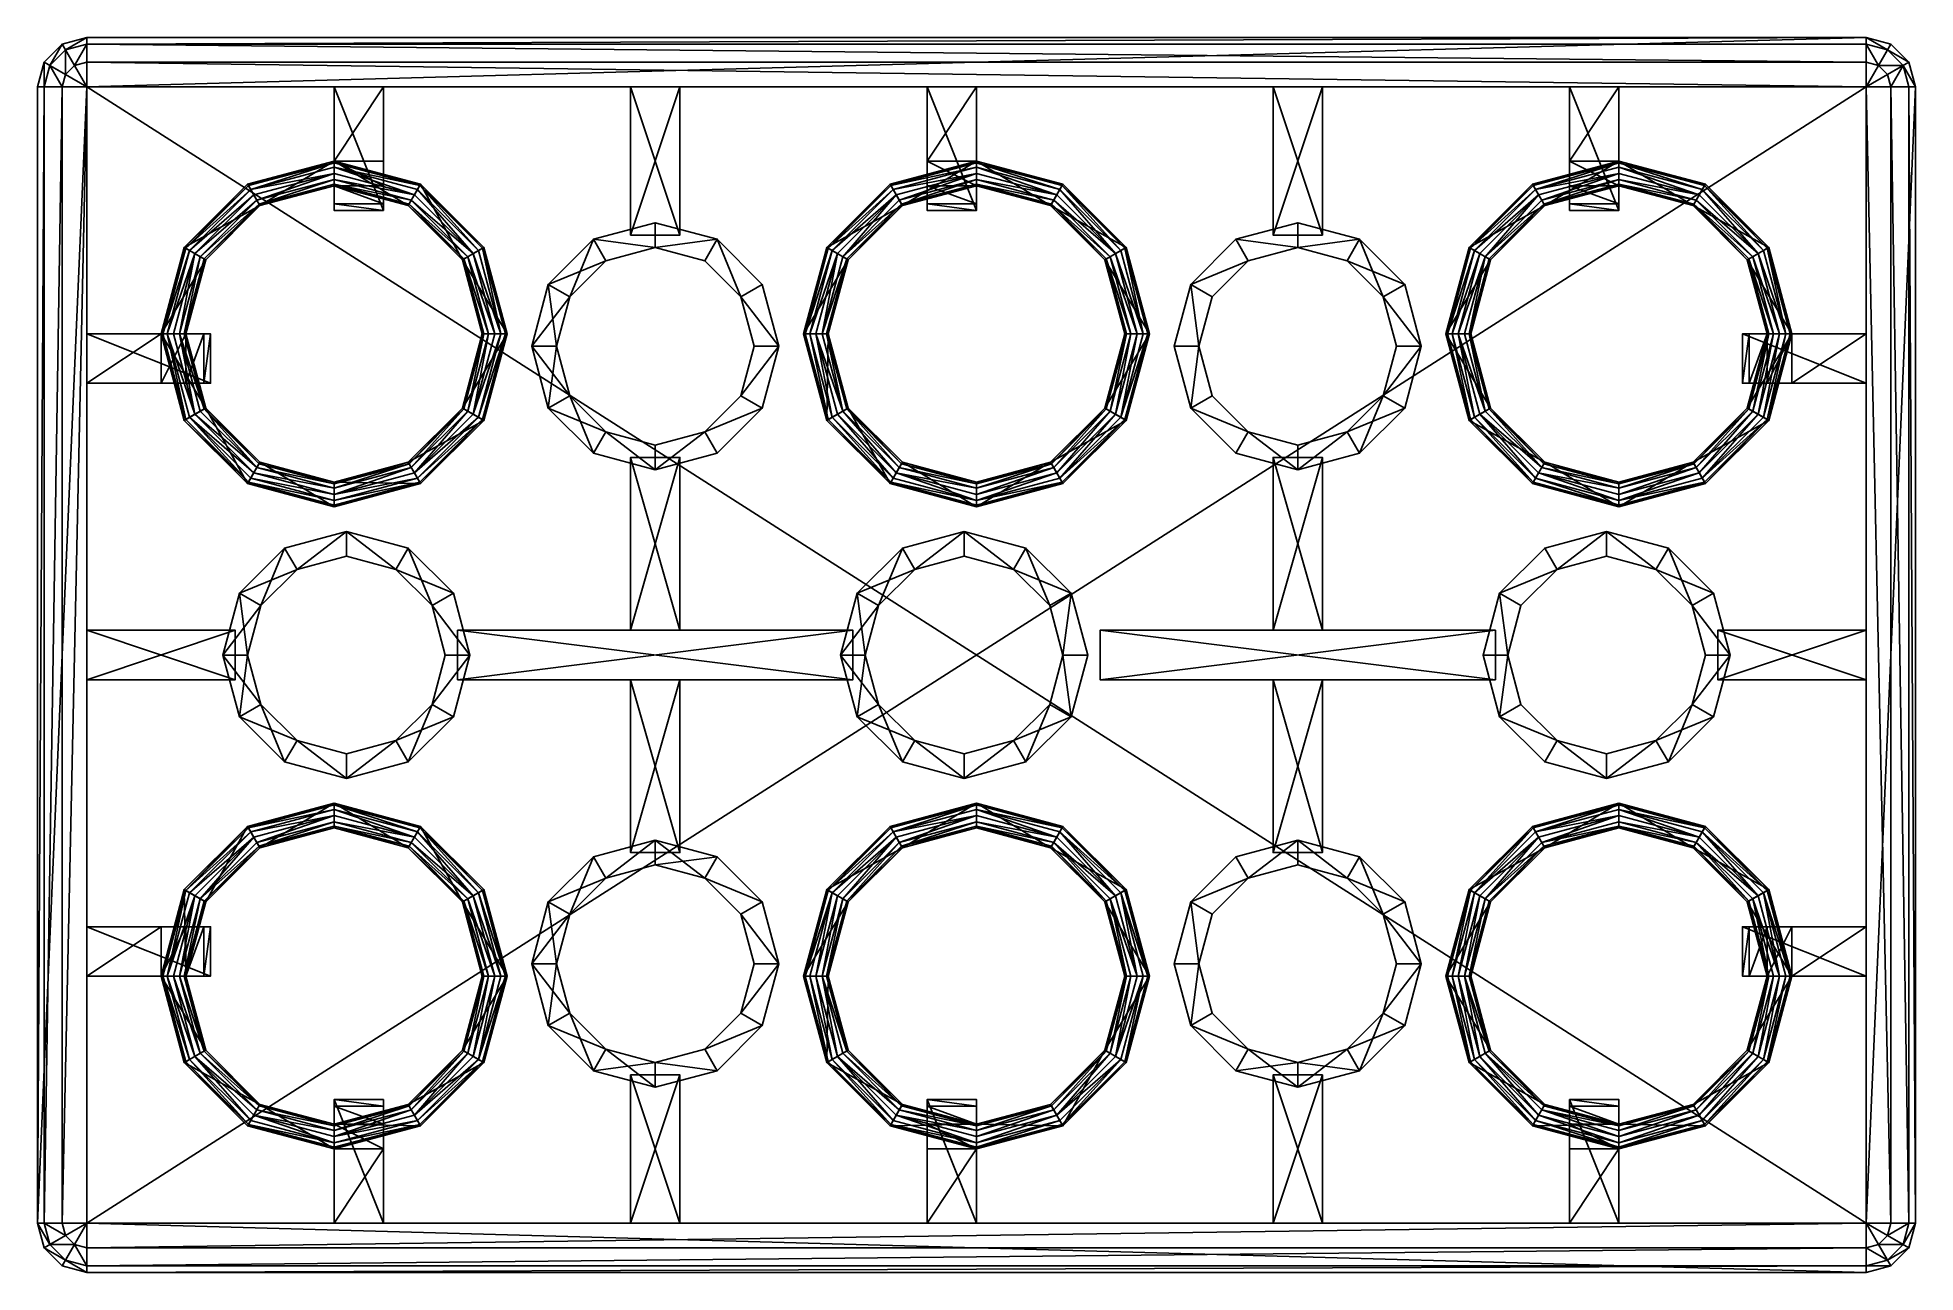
# Model space of a CAD drawing. Header units: metres. Extents: x 0 to 3.8, y 0 to 2.5.
import ezdxf

# ---------------------------------------------------------------- set-up
doc = ezdxf.new("R2010")
doc.units = ezdxf.units.M
doc.layers.add('block', color=30, linetype='CONTINUOUS')

msp = doc.modelspace()

# ---------------------------------------------------------------- meshes
at = {"layer": 'block'}
mesh = msp.add_polyface(dxfattribs=at)
corners = [(0.45, 2.159808, 1.5), (0.425, 2.203109, 1.5), (0.296891, 2.075, 1.5), (0.340192, 2.05, 1.5), (0.425, 2.203109, 1.725), (0.296891, 2.075, 1.725), (0.426675, 2.200208, 1.7375), (0.299792, 2.073325, 1.7375), (0.44375, 2.170633, 1.746651), (0.448325, 2.162708, 1.7375), (0.329367, 2.05625, 1.746651), (0.318542, 2.0625, 1.75), (0.4375, 2.181458, 1.75), (0.307716, 2.06875, 1.746651), (0.43125, 2.192284, 1.746651), (0.45, 2.159808, 1.725), (0.337292, 2.051675, 1.7375), (0.1, 2.4), (0.1, 2.5), (0.05, 2.486603), (0.013397, 2.45), (0, 2.4), (0.05, 2.486603, 1.4), (0.013397, 2.45, 1.4), (0, 2.4, 1.4), (0.1, 2.5, 1.4), (0.013397, 2.4, 1.45), (0.025, 2.443301, 1.45), (0.05, 2.4, 1.486603), (0.056699, 2.475, 1.45), (0.056699, 2.425, 1.486603), (0.075, 2.443301, 1.486603), (0.1, 2.4, 1.5), (0.1, 2.45, 1.486603), (0.1, 2.486603, 1.45)]
mesh.append_faces([[corners[k] for k in face] for face in [(0, 1, 2), (0, 2, 3), (1, 4, 5), (1, 5, 2), (4, 6, 5), (6, 7, 5), (8, 9, 10), (8, 10, 11), (8, 11, 12), (11, 13, 12), (12, 13, 14), (13, 7, 14), (7, 6, 14), (9, 15, 16), (3, 15, 0), (17, 18, 19), (17, 19, 20), (17, 20, 21), (19, 22, 20), (20, 22, 23), (23, 24, 21), (20, 23, 21), (22, 19, 25), (25, 19, 18), (26, 27, 28), (27, 22, 29), (29, 22, 25), (28, 27, 30), (27, 29, 30), (29, 31, 30), (31, 32, 30), (31, 33, 32), (28, 30, 32), (27, 26, 23), (23, 26, 24), (22, 27, 23), (33, 31, 34), (31, 29, 34), (29, 25, 34)]])
mesh = msp.add_polyface(dxfattribs=at)
corners = [(1.25, 2.075), (1.375, 2.091506), (1.25, 2.125), (1.125, 2.091506), (1.15, 2.048205), (1.35, 2.048205), (1.423205, 1.975), (1.15, 2.048205, 1.4), (1.033494, 2, 1.4), (1.125, 2.091506, 1.4), (1.25, 2.075, 1.4), (1.25, 2.125, 1.4), (1.375, 2.091506, 1.4), (1.35, 2.048205, 1.4), (1.423205, 1.975, 1.4), (1.033494, 2), (1.466506, 2, 1.4), (1.3, 2.4, 1.4), (1.3, 2.4), (1.3, 2.1), (1.3, 2.1, 1.4), (1.2, 2.4, 1.4), (1.2, 2.4), (1.2, 2.1, 1.4), (1.2, 2.1), (0.1, 2.4), (3.7, 2.5), (0.1, 2.5), (0.1, 2.4, 1.4), (3.7, 2.4, 1.4), (0.1, 2.5, 1.4), (0.1, 2.45, 1.486603), (3.7, 2.4, 1.5), (0.1, 2.4, 1.5), (0.1, 2.486603, 1.45), (3.7, 2.45, 1.486603), (3.7, 2.5, 1.4)]
mesh.append_faces([[corners[k] for k in face] for face in [(0, 1, 2), (0, 2, 3), (0, 3, 4), (1, 0, 5), (6, 1, 5), (7, 8, 9), (10, 9, 11), (10, 11, 12), (10, 12, 13), (7, 9, 10), (13, 12, 14), (9, 15, 3), (11, 2, 12), (12, 2, 1), (12, 1, 16), (2, 11, 3), (9, 3, 11), (13, 5, 0), (10, 4, 7), (4, 10, 0), (13, 0, 10), (17, 18, 19), (17, 19, 20), (21, 22, 18), (21, 18, 17), (23, 24, 22), (23, 22, 21), (20, 19, 24), (20, 24, 23), (18, 22, 24), (18, 24, 19), (20, 23, 21), (20, 21, 17), (25, 26, 27), (25, 28, 29), (26, 30, 27), (31, 32, 33), (34, 35, 31), (36, 34, 30)]])
mesh = msp.add_polyface(dxfattribs=at)
corners = [(2.65, 2.048205), (2.675, 2.091506), (2.55, 2.075), (2.55, 2.125), (2.425, 2.091506), (2.333494, 2), (2.45, 2.048205), (2.766506, 2), (2.45, 2.048205, 1.4), (2.425, 2.091506, 1.4), (2.55, 2.075, 1.4), (2.55, 2.125, 1.4), (2.675, 2.091506, 1.4), (2.65, 2.048205, 1.4), (2.333494, 2, 1.4), (2.766506, 2, 1.4), (2.6, 2.4, 1.4), (2.6, 2.4), (2.6, 2.1), (2.6, 2.1, 1.4), (2.5, 2.4, 1.4), (2.5, 2.4), (2.5, 2.1, 1.4), (2.5, 2.1), (3.7, 2.4), (3.7, 2.5), (0.1, 2.4), (3.7, 2.4, 1.4), (3.7, 2.5, 1.4), (0.1, 2.5, 1.4), (0.1, 2.486603, 1.45), (3.7, 2.486603, 1.45), (3.7, 2.45, 1.486603), (0.1, 2.45, 1.486603), (3.7, 2.4, 1.5)]
mesh.append_faces([[corners[k] for k in face] for face in [(0, 1, 2), (2, 1, 3), (2, 3, 4), (5, 6, 4), (2, 4, 6), (1, 0, 7), (8, 9, 10), (10, 9, 11), (10, 11, 12), (10, 12, 13), (9, 8, 14), (9, 5, 4), (11, 4, 3), (11, 3, 1), (1, 15, 12), (11, 1, 12), (9, 4, 11), (13, 0, 2), (10, 6, 8), (6, 10, 2), (13, 2, 10), (16, 17, 18), (16, 18, 19), (20, 21, 17), (20, 17, 16), (22, 23, 21), (22, 21, 20), (19, 18, 23), (19, 23, 22), (17, 21, 23), (17, 23, 18), (19, 22, 20), (19, 20, 16), (24, 25, 26), (26, 27, 24), (25, 28, 29), (30, 28, 31), (30, 31, 32), (33, 32, 34)]])
mesh = msp.add_polyface(dxfattribs=at)
corners = [(3.35, 2.159808, 1.5), (3.503109, 2.075, 1.5), (3.375, 2.203109, 1.5), (3.459808, 2.05, 1.5), (3.375, 2.203109, 1.725), (3.503109, 2.075, 1.725), (3.481458, 2.0625, 1.75), (3.36875, 2.192284, 1.746651), (3.492284, 2.06875, 1.746651), (3.373325, 2.200208, 1.7375), (3.351675, 2.162708, 1.7375), (3.35625, 2.170633, 1.746651), (3.470633, 2.05625, 1.746651), (3.462708, 2.051675, 1.7375), (3.3625, 2.181458, 1.75), (3.35, 2.159808, 1.725), (3.459808, 2.05, 1.725), (3.500208, 2.073325, 1.7375), (3.786602, 2.45), (3.7, 2.4), (3.8, 2.4), (3.75, 2.486603), (3.7, 2.5), (3.786602, 2.45, 1.4), (3.75, 2.486603, 1.4), (3.7, 2.5, 1.4), (3.8, 2.4, 1.4), (3.743301, 2.425, 1.486603), (3.75, 2.4, 1.486603), (3.7, 2.4, 1.5), (3.743301, 2.475, 1.45), (3.725, 2.443301, 1.486603), (3.7, 2.486603, 1.45), (3.7, 2.45, 1.486603), (3.775, 2.443301, 1.45), (3.786602, 2.4, 1.45)]
mesh.append_faces([[corners[k] for k in face] for face in [(0, 1, 2), (3, 1, 0), (1, 4, 2), (4, 1, 5), (6, 7, 8), (7, 9, 8), (10, 11, 12), (11, 6, 12), (10, 12, 13), (7, 6, 14), (6, 11, 14), (15, 10, 16), (5, 9, 4), (8, 9, 17), (9, 5, 17), (0, 15, 16), (18, 19, 20), (19, 18, 21), (19, 21, 22), (18, 23, 21), (21, 23, 24), (24, 25, 22), (21, 24, 22), (23, 18, 26), (26, 18, 20), (27, 28, 29), (30, 31, 32), (31, 29, 33), (30, 32, 25), (29, 31, 27), (28, 27, 34), (27, 31, 34), (31, 30, 34), (30, 23, 34), (34, 23, 26), (34, 26, 35), (28, 34, 35), (32, 31, 33), (23, 30, 24), (30, 25, 24)]])
mesh = msp.add_polyface(dxfattribs=at)
corners = [(0.4, 1.3, 1.4), (0.4, 1.2), (0.4, 1.2, 1.4), (0.1, 1.2, 1.4), (0.1, 1.2), (0.1, 1.3), (0.4, 1.3), (0.1, 1.3, 1.4), (0.451795, 1.15), (0.408494, 1.125), (0.525, 1.076795), (0.5, 1.033494), (0.375, 1.25), (0.425, 1.25), (0.451795, 1.15, 1.4), (0.408494, 1.125, 1.4), (0.425, 1.25, 1.4), (0.375, 1.25, 1.4), (0.5, 1.033494, 1.4), (0.525, 1.076795, 1.4), (0.45, 0.859808, 1.5), (0.6, 0.95, 1.5), (0.425, 0.903109, 1.5), (0.425, 0.903109, 1.725), (0.296891, 0.775, 1.725), (0.43125, 0.892284, 1.746651), (0.426675, 0.900208, 1.7375), (0.6, 0.9375, 1.746651), (0.6, 0.9125, 1.746651), (0.448325, 0.862708, 1.7375), (0.44375, 0.870633, 1.746651), (0.6, 0.925, 1.75), (0.4375, 0.881458, 1.75), (0.45, 0.859808, 1.725), (0.6, 0.9, 1.725), (0.6, 0.95, 1.725), (0.299792, 0.773325, 1.7375), (0, 0.1), (0.1, 0.1), (0.1, 2.4), (0.1, 0.1, 1.4), (0.1, 2.4, 1.4), (0, 2.4), (0, 0.1, 1.4), (0.013397, 2.4, 1.45), (0.013397, 0.1, 1.45), (0.05, 0.1, 1.486603), (0.1, 2.4, 1.5), (0.1, 0.1, 1.5), (0.05, 2.4, 1.486603)]
mesh.append_faces([[corners[k] for k in face] for face in [(0, 1, 2), (3, 4, 5), (2, 1, 4), (2, 4, 3), (6, 4, 1), (2, 3, 7), (8, 9, 10), (10, 9, 11), (9, 8, 12), (13, 12, 8), (14, 15, 16), (16, 15, 17), (15, 14, 18), (19, 18, 14), (15, 11, 9), (15, 9, 12), (15, 12, 17), (18, 11, 15), (16, 13, 8), (10, 14, 8), (16, 8, 14), (20, 21, 22), (21, 23, 22), (22, 23, 24), (25, 26, 27), (28, 29, 30), (25, 31, 32), (31, 30, 32), (33, 29, 34), (35, 26, 23), (23, 26, 36), (26, 25, 36), (20, 33, 34), (37, 38, 39), (38, 40, 41), (42, 43, 37), (43, 44, 45), (46, 47, 48), (45, 49, 46)]])
mesh = msp.add_polyface(dxfattribs=at)
corners = [(0.4, 1.3, 1.4), (0.4, 1.3), (0.4, 1.2), (0.1, 1.3, 1.4), (0.1, 1.3), (0.1, 1.2, 1.4), (0.1, 1.2), (0.4, 1.2, 1.4), (0.451795, 1.35), (0.408494, 1.375), (0.425, 1.25), (0.375, 1.25), (0.5, 1.466506), (0.525, 1.423205), (0.451795, 1.35, 1.4), (0.408494, 1.375, 1.4), (0.525, 1.423205, 1.4), (0.5, 1.466506, 1.4), (0.375, 1.25, 1.4), (0.425, 1.25, 1.4), (0.6, 1.55, 1.5), (0.45, 1.640192, 1.5), (0.425, 1.596891, 1.5), (0.425, 1.596891, 1.725), (0.296891, 1.725, 1.725), (0.43125, 1.607716, 1.746651), (0.4375, 1.618542, 1.75), (0.6, 1.575, 1.75), (0.6, 1.5875, 1.746651), (0.44375, 1.629367, 1.746651), (0.307716, 1.73125, 1.746651), (0.426675, 1.599792, 1.7375), (0.6, 1.5625, 1.746651), (0.6, 1.553349, 1.7375), (0.448325, 1.637292, 1.7375), (0.45, 1.640192, 1.725), (0.6, 1.6, 1.725), (0.6, 1.596651, 1.7375), (0.6, 1.6, 1.5), (0, 0.1), (0.1, 2.4), (0, 2.4), (0.1, 0.1), (0.1, 2.4, 1.4), (0, 2.4, 1.4), (0, 0.1, 1.4), (0.013397, 0.1, 1.45), (0.013397, 2.4, 1.45), (0.05, 2.4, 1.486603), (0.05, 0.1, 1.486603), (0.1, 2.4, 1.5)]
mesh.append_faces([[corners[k] for k in face] for face in [(0, 1, 2), (3, 4, 1), (3, 1, 0), (5, 4, 3), (1, 4, 6), (7, 3, 0), (8, 9, 10), (10, 9, 11), (9, 8, 12), (13, 12, 8), (14, 15, 16), (16, 15, 17), (15, 14, 18), (19, 18, 14), (17, 15, 9), (17, 9, 12), (9, 15, 18), (9, 18, 11), (14, 10, 19), (10, 14, 8), (16, 8, 14), (20, 21, 22), (22, 23, 20), (23, 22, 24), (25, 26, 27), (28, 26, 29), (30, 25, 31), (25, 32, 31), (33, 23, 31), (24, 31, 23), (34, 35, 36), (29, 34, 37), (38, 35, 21), (39, 40, 41), (42, 43, 40), (41, 44, 45), (46, 47, 48), (49, 48, 50), (47, 45, 44)]])
mesh = msp.add_polyface(dxfattribs=at)
corners = [(1.3, 1.2, 1.4), (1.3, 1.2), (1.3, 0.85), (1.3, 0.85, 1.4), (1.2, 1.2, 1.4), (1.2, 1.2), (1.2, 0.85, 1.4), (1.2, 0.85), (1.65, 1.2, 1.4), (1.65, 1.2), (0.85, 1.2), (1.65, 1.3), (1.423205, 0.725), (1.45, 0.625), (1.5, 0.625), (1.466506, 0.75), (1.35, 0.798205), (1.375, 0.841506), (1.25, 0.875), (1.15, 0.798205), (1.25, 0.825), (1.25, 0.825, 1.4), (1.375, 0.841506, 1.4), (1.35, 0.798205, 1.4), (1.466506, 0.75, 1.4), (1.25, 0.875, 1.4), (1.15, 0.798205, 1.4), (1.423205, 0.725, 1.4), (1.5, 0.625, 1.4), (1.45, 0.625, 1.4), (1.125, 0.841506), (0.1, 2.4, 1.5), (3.7, 0.1, 1.5), (0.1, 0.1, 1.5)]
mesh.append_faces([[corners[k] for k in face] for face in [(0, 1, 2), (0, 2, 3), (4, 5, 1), (4, 1, 0), (6, 5, 4), (3, 2, 7), (3, 7, 6), (1, 5, 7), (1, 7, 2), (3, 6, 4), (3, 4, 0), (8, 9, 10), (11, 10, 9), (12, 13, 14), (12, 14, 15), (16, 15, 17), (16, 17, 18), (18, 19, 20), (16, 18, 20), (12, 15, 16), (21, 22, 23), (23, 22, 24), (22, 21, 25), (26, 25, 21), (23, 24, 27), (28, 29, 27), (25, 18, 22), (22, 18, 17), (15, 24, 17), (22, 17, 24), (18, 25, 30), (29, 13, 12), (27, 16, 23), (23, 16, 20), (19, 21, 20), (23, 20, 21), (16, 27, 12), (29, 12, 27), (31, 32, 33)]])
mesh = msp.add_polyface(dxfattribs=at)
corners = [(1.35, 1.701795), (1.25, 1.625), (1.375, 1.658494), (1.466506, 1.75), (1.25, 1.675), (1.15, 1.701795), (1.423205, 1.775), (1.5, 1.875), (1.45, 1.875), (1.45, 1.875, 1.4), (1.5, 1.875, 1.4), (1.423205, 1.775, 1.4), (1.466506, 1.75, 1.4), (1.35, 1.701795, 1.4), (1.375, 1.658494, 1.4), (1.25, 1.625, 1.4), (1.15, 1.701795, 1.4), (1.25, 1.675, 1.4), (1.125, 1.658494), (1.3, 1.65, 1.4), (1.3, 1.65), (1.3, 1.3), (1.3, 1.3, 1.4), (1.2, 1.65, 1.4), (1.2, 1.65), (1.2, 1.3), (1.2, 1.3, 1.4), (0.85, 1.3, 1.4), (1.65, 1.3), (1.65, 1.3, 1.4), (1.65, 1.2, 1.4), (3.7, 2.4, 1.4), (0.1, 2.4, 1.4), (0.1, 0.1, 1.4)]
mesh.append_faces([[corners[k] for k in face] for face in [(0, 1, 2), (0, 2, 3), (1, 0, 4), (5, 1, 4), (0, 3, 6), (3, 7, 6), (7, 8, 6), (9, 10, 11), (11, 10, 12), (13, 12, 14), (13, 14, 15), (15, 16, 17), (13, 15, 17), (11, 12, 13), (14, 2, 15), (15, 2, 1), (15, 1, 18), (2, 14, 3), (3, 14, 12), (11, 8, 9), (17, 0, 13), (13, 0, 6), (8, 11, 6), (13, 6, 11), (0, 17, 4), (16, 4, 17), (19, 20, 21), (19, 21, 22), (23, 24, 20), (23, 20, 19), (22, 21, 25), (22, 25, 26), (20, 24, 25), (20, 25, 21), (22, 26, 23), (22, 23, 19), (27, 28, 29), (30, 27, 29), (31, 32, 33)]])
mesh = msp.add_polyface(dxfattribs=at)
corners = [(2.5, 1.2, 1.4), (2.5, 1.2), (2.6, 1.2), (2.6, 1.2, 1.4), (2.5, 0.85, 1.4), (2.5, 0.85), (2.6, 0.85, 1.4), (2.6, 0.85), (2.95, 1.2, 1.4), (2.15, 1.2), (2.15, 1.2, 1.4), (2.15, 1.3, 1.4), (2.45, 0.798205), (2.55, 0.875), (2.425, 0.841506), (2.333494, 0.75), (2.35, 0.625), (2.3, 0.625), (2.376795, 0.725), (2.55, 0.825), (2.65, 0.798205), (2.35, 0.625, 1.4), (2.3, 0.625, 1.4), (2.333494, 0.75, 1.4), (2.45, 0.798205, 1.4), (2.425, 0.841506, 1.4), (2.55, 0.875, 1.4), (2.65, 0.798205, 1.4), (2.55, 0.825, 1.4), (2.376795, 0.725, 1.4), (2.675, 0.841506, 1.4), (3.7, 2.4, 1.4), (0.1, 0.1, 1.4), (3.7, 0.1, 1.4)]
mesh.append_faces([[corners[k] for k in face] for face in [(0, 1, 2), (0, 2, 3), (4, 5, 1), (4, 1, 0), (6, 7, 5), (6, 5, 4), (2, 1, 5), (2, 5, 7), (6, 4, 0), (6, 0, 3), (8, 9, 10), (8, 10, 11), (12, 13, 14), (12, 14, 15), (16, 15, 17), (15, 16, 18), (12, 15, 18), (13, 12, 19), (20, 13, 19), (21, 22, 23), (24, 23, 25), (24, 25, 26), (26, 27, 28), (24, 26, 28), (23, 24, 29), (21, 23, 29), (23, 15, 25), (25, 15, 14), (26, 13, 30), (13, 26, 14), (25, 14, 26), (28, 12, 24), (24, 12, 18), (29, 16, 21), (16, 29, 18), (24, 18, 29), (12, 28, 19), (27, 19, 28), (31, 32, 33)]])
mesh = msp.add_polyface(dxfattribs=at)
corners = [(2.35, 1.875), (2.3, 1.875), (2.333494, 1.75), (2.45, 1.701795), (2.425, 1.658494), (2.55, 1.625), (2.65, 1.701795), (2.55, 1.675), (2.376795, 1.775), (2.45, 1.701795, 1.4), (2.55, 1.625, 1.4), (2.425, 1.658494, 1.4), (2.333494, 1.75, 1.4), (2.35, 1.875, 1.4), (2.3, 1.875, 1.4), (2.376795, 1.775, 1.4), (2.55, 1.675, 1.4), (2.65, 1.701795, 1.4), (2.675, 1.658494), (2.5, 1.65, 1.4), (2.5, 1.65), (2.6, 1.65), (2.6, 1.65, 1.4), (2.5, 1.3, 1.4), (2.5, 1.3), (2.6, 1.3, 1.4), (2.6, 1.3), (2.15, 1.3, 1.4), (2.15, 1.3), (2.95, 1.3), (2.15, 1.2), (0.1, 2.4, 1.5), (3.7, 2.4, 1.5), (3.7, 0.1, 1.5)]
mesh.append_faces([[corners[k] for k in face] for face in [(0, 1, 2), (3, 2, 4), (3, 4, 5), (5, 6, 7), (3, 5, 7), (2, 3, 8), (0, 2, 8), (9, 10, 11), (9, 11, 12), (13, 12, 14), (12, 13, 15), (9, 12, 15), (10, 9, 16), (17, 10, 16), (10, 18, 5), (10, 5, 4), (11, 2, 12), (2, 11, 4), (10, 4, 11), (13, 0, 8), (15, 3, 9), (9, 3, 7), (6, 16, 7), (9, 7, 16), (3, 15, 8), (13, 8, 15), (19, 20, 21), (19, 21, 22), (23, 24, 20), (23, 20, 19), (25, 26, 24), (25, 24, 23), (21, 20, 24), (21, 24, 26), (25, 23, 19), (25, 19, 22), (27, 28, 29), (29, 28, 30), (31, 32, 33)]])
mesh = msp.add_polyface(dxfattribs=at)
corners = [(0.6, 2.4, 1.4), (0.6, 2.4), (0.7, 2.4), (0.6, 2.25), (0.7, 2.15, 1.4), (0.6, 2.15, 1.4), (0.6, 2.15, 0.1), (0.6, 2.2, 0.013397), (0.6, 2.163398, 0.05), (0.7, 2.163398, 0.05), (0.7, 2.2, 0.013397), (0.7, 2.15, 0.1), (0.6, 2.2, 1.5), (0.6, 2.25, 1.5), (0.45, 2.159808, 1.5), (0.425, 2.203109, 1.5), (0.75, 2.159808, 1.5), (0.425, 2.203109, 1.725), (0.6, 2.25, 1.725), (0.775, 2.203109, 1.5), (0.6, 2.2375, 1.746651), (0.7625, 2.181458, 1.75), (0.6, 2.225, 1.75), (0.6, 2.2125, 1.746651), (0.75625, 2.170633, 1.746651), (0.6, 2.203349, 1.7375), (0.448325, 2.162708, 1.7375), (0.44375, 2.170633, 1.746651), (0.4375, 2.181458, 1.75), (0.45, 2.159808, 1.725), (0.6, 2.2, 1.725), (0.43125, 2.192284, 1.746651), (0.773325, 2.200208, 1.7375), (0.6, 2.246651, 1.7375), (0.426675, 2.200208, 1.7375), (0.751675, 2.162708, 1.7375), (0.75, 2.159808, 1.725)]
mesh.append_faces([[corners[k] for k in face] for face in [(0, 1, 2), (2, 1, 3), (4, 5, 0), (6, 5, 4), (3, 6, 7), (0, 5, 6), (7, 6, 8), (0, 6, 1), (6, 3, 1), (8, 9, 7), (7, 10, 3), (11, 8, 6), (12, 13, 14), (14, 13, 15), (13, 12, 16), (13, 17, 15), (17, 13, 18), (19, 18, 13), (20, 21, 22), (21, 23, 22), (23, 24, 25), (23, 25, 26), (22, 23, 27), (23, 26, 27), (22, 27, 28), (29, 26, 30), (26, 25, 30), (20, 22, 31), (22, 28, 31), (18, 32, 33), (32, 20, 33), (20, 31, 33), (31, 34, 33), (34, 17, 33), (18, 33, 17), (30, 25, 35), (14, 29, 30), (36, 12, 30), (14, 30, 12)]])
mesh = msp.add_polyface(dxfattribs=at)
corners = [(0.7, 2.15, 0.1), (0.7, 2.15, 1.4), (0.7, 2.4, 1.4), (0.7, 2.4), (0.7, 2.25), (0.7, 2.2, 0.013397), (0.7, 2.163398, 0.05), (0.6, 2.4, 1.4), (0.6, 2.25), (0.6, 2.15, 0.1), (0.6, 2.2, 0.013397), (0.6, 2.163398, 0.05), (0.859808, 2.05, 1.5), (0.903109, 2.075, 1.5), (0.775, 2.203109, 1.5), (0.6, 2.25, 1.5), (0.75, 2.159808, 1.5), (0.775, 2.203109, 1.725), (0.6, 2.25, 1.725), (0.903109, 2.075, 1.725), (0.6, 2.2375, 1.746651), (0.76875, 2.192284, 1.746651), (0.7625, 2.181458, 1.75), (0.881458, 2.0625, 1.75), (0.892284, 2.06875, 1.746651), (0.75625, 2.170633, 1.746651), (0.773325, 2.200208, 1.7375), (0.6, 2.2125, 1.746651), (0.75, 2.159808, 1.725), (0.862708, 2.051675, 1.7375), (0.859808, 2.05, 1.725), (0.870633, 2.05625, 1.746651), (0.900208, 2.073325, 1.7375), (0.6, 2.203349, 1.7375), (0.751675, 2.162708, 1.7375), (0.6, 2.2, 1.725), (0.6, 2.2, 1.5)]
mesh.append_faces([[corners[k] for k in face] for face in [(0, 1, 2), (0, 2, 3), (0, 3, 4), (0, 4, 5), (0, 5, 6), (7, 3, 2), (3, 8, 4), (1, 7, 2), (9, 1, 0), (10, 6, 5), (5, 4, 8), (6, 11, 0), (12, 13, 14), (15, 16, 14), (12, 14, 16), (13, 17, 14), (14, 17, 18), (17, 13, 19), (20, 21, 22), (22, 21, 23), (23, 21, 24), (22, 23, 25), (24, 21, 26), (21, 20, 26), (22, 25, 27), (28, 29, 30), (26, 18, 17), (25, 23, 31), (24, 26, 32), (26, 17, 32), (32, 17, 19), (33, 25, 34), (25, 31, 34), (31, 29, 34), (29, 28, 34), (35, 34, 28), (36, 28, 16), (16, 28, 30), (16, 30, 12)]])
mesh = msp.add_polyface(dxfattribs=at)
corners = [(1.8, 2.4, 1.4), (1.8, 2.4), (1.9, 2.4), (1.8, 2.25), (1.9, 2.15, 1.4), (1.8, 2.15, 1.4), (1.8, 2.15, 0.1), (1.8, 2.2, 0.013397), (1.8, 2.163398, 0.05), (1.9, 2.163398, 0.05), (1.9, 2.2, 0.013397), (1.9, 2.15, 0.1), (1.75, 2.159808, 1.5), (1.9, 2.25, 1.5), (1.725, 2.203109, 1.5), (1.596891, 2.075, 1.5), (1.9, 2.2, 1.5), (1.725, 2.203109, 1.725), (1.596891, 2.075, 1.725), (1.9, 2.25, 1.725), (1.629367, 2.05625, 1.746651), (1.74375, 2.170633, 1.746651), (1.748325, 2.162708, 1.7375), (1.9, 2.2125, 1.746651), (1.73125, 2.192284, 1.746651), (1.726675, 2.200208, 1.7375), (1.9, 2.2375, 1.746651), (1.9, 2.225, 1.75), (1.7375, 2.181458, 1.75), (1.607716, 2.06875, 1.746651), (1.75, 2.159808, 1.725), (1.9, 2.2, 1.725), (1.599792, 2.073325, 1.7375), (1.9, 2.246651, 1.7375), (1.9, 2.203349, 1.7375), (1.637292, 2.051675, 1.7375), (1.640192, 2.05, 1.5)]
mesh.append_faces([[corners[k] for k in face] for face in [(0, 1, 2), (2, 1, 3), (4, 5, 0), (6, 5, 4), (3, 6, 7), (0, 5, 6), (7, 6, 8), (0, 6, 1), (6, 3, 1), (8, 9, 7), (7, 10, 3), (11, 8, 6), (12, 13, 14), (12, 14, 15), (13, 12, 16), (14, 17, 15), (15, 17, 18), (17, 14, 19), (19, 14, 13), (20, 21, 22), (22, 21, 23), (24, 25, 26), (24, 26, 27), (23, 21, 27), (24, 27, 28), (27, 21, 28), (21, 20, 28), (24, 28, 29), (30, 22, 31), (19, 25, 17), (17, 25, 32), (25, 24, 32), (26, 25, 33), (25, 19, 33), (31, 22, 34), (22, 23, 34), (22, 30, 35), (36, 30, 12), (12, 30, 31), (12, 31, 16)]])
mesh = msp.add_polyface(dxfattribs=at)
corners = [(1.9, 2.15, 0.1), (1.9, 2.15, 1.4), (1.9, 2.4, 1.4), (1.9, 2.4), (1.9, 2.25), (1.9, 2.2, 0.013397), (1.9, 2.163398, 0.05), (1.8, 2.4, 1.4), (1.8, 2.25), (1.8, 2.15, 0.1), (1.8, 2.2, 0.013397), (1.8, 2.163398, 0.05), (2.05, 2.159808, 1.5), (2.203109, 2.075, 1.5), (2.075, 2.203109, 1.5), (1.9, 2.25, 1.5), (1.9, 2.2, 1.5), (2.075, 2.203109, 1.725), (1.9, 2.25, 1.725), (2.06875, 2.192284, 1.746651), (2.073325, 2.200208, 1.7375), (2.192284, 2.06875, 1.746651), (2.051675, 2.162708, 1.7375), (2.05625, 2.170633, 1.746651), (2.170633, 2.05625, 1.746651), (1.9, 2.2375, 1.746651), (2.0625, 2.181458, 1.75), (2.181458, 2.0625, 1.75), (1.9, 2.2125, 1.746651), (1.9, 2.225, 1.75), (2.05, 2.159808, 1.725), (2.159808, 2.05, 1.725), (2.203109, 2.075, 1.725), (1.9, 2.246651, 1.7375), (1.9, 2.203349, 1.7375), (1.9, 2.2, 1.725)]
mesh.append_faces([[corners[k] for k in face] for face in [(0, 1, 2), (0, 2, 3), (0, 3, 4), (0, 4, 5), (0, 5, 6), (7, 3, 2), (3, 8, 4), (1, 7, 2), (9, 1, 0), (10, 6, 5), (5, 4, 8), (6, 11, 0), (12, 13, 14), (12, 14, 15), (12, 15, 16), (13, 17, 14), (14, 17, 18), (14, 18, 15), (19, 20, 21), (22, 23, 24), (25, 19, 26), (19, 27, 26), (27, 23, 26), (23, 28, 26), (25, 26, 29), (26, 28, 29), (30, 22, 31), (32, 20, 17), (17, 20, 33), (20, 19, 33), (19, 25, 33), (17, 33, 18), (28, 23, 34), (23, 22, 34), (22, 30, 34), (35, 34, 30), (16, 30, 12), (12, 30, 31), (30, 16, 35)]])
mesh = msp.add_polyface(dxfattribs=at)
corners = [(3.1, 2.4, 1.4), (3.1, 2.4), (3.2, 2.4), (3.1, 2.25), (3.2, 2.15, 1.4), (3.1, 2.15, 1.4), (3.1, 2.15, 0.1), (3.1, 2.2, 0.013397), (3.1, 2.163398, 0.05), (3.2, 2.163398, 0.05), (3.2, 2.2, 0.013397), (3.2, 2.15, 0.1), (3.05, 2.159808, 1.5), (3.2, 2.25, 1.5), (3.025, 2.203109, 1.5), (2.896891, 2.075, 1.5), (2.940192, 2.05, 1.5), (3.025, 2.203109, 1.725), (2.896891, 2.075, 1.725), (3.2, 2.2125, 1.746651), (3.048325, 2.162708, 1.7375), (3.04375, 2.170633, 1.746651), (2.929367, 2.05625, 1.746651), (3.03125, 2.192284, 1.746651), (3.2, 2.225, 1.75), (3.0375, 2.181458, 1.75), (2.918542, 2.0625, 1.75), (2.907717, 2.06875, 1.746651), (2.940192, 2.05, 1.725), (3.05, 2.159808, 1.725), (3.026675, 2.200208, 1.7375), (2.899792, 2.073325, 1.7375), (3.2, 2.25, 1.725), (3.2, 2.246651, 1.7375), (3.2, 2.203349, 1.7375), (2.937292, 2.051675, 1.7375), (3.2, 2.2, 1.725)]
mesh.append_faces([[corners[k] for k in face] for face in [(0, 1, 2), (2, 1, 3), (4, 5, 0), (6, 5, 4), (3, 6, 7), (0, 5, 6), (7, 6, 8), (0, 6, 1), (6, 3, 1), (8, 9, 7), (7, 10, 3), (11, 8, 6), (12, 13, 14), (12, 14, 15), (12, 15, 16), (13, 17, 14), (14, 17, 18), (14, 18, 15), (19, 20, 21), (20, 22, 21), (23, 24, 25), (24, 21, 25), (21, 22, 25), (22, 26, 25), (23, 25, 27), (25, 26, 27), (28, 20, 29), (30, 18, 17), (18, 30, 31), (30, 23, 31), (23, 27, 31), (30, 17, 32), (23, 30, 33), (29, 20, 34), (22, 20, 35), (20, 28, 35), (16, 29, 12), (12, 29, 36), (29, 16, 28)]])
mesh = msp.add_polyface(dxfattribs=at)
corners = [(3.2, 2.15, 0.1), (3.2, 2.15, 1.4), (3.2, 2.4, 1.4), (3.2, 2.4), (3.2, 2.25), (3.2, 2.2, 0.013397), (3.2, 2.163398, 0.05), (3.1, 2.4, 1.4), (3.1, 2.25), (3.1, 2.15, 0.1), (3.1, 2.2, 0.013397), (3.1, 2.163398, 0.05), (3.35, 2.159808, 1.5), (3.375, 2.203109, 1.5), (3.2, 2.25, 1.5), (3.05, 2.159808, 1.5), (3.2, 2.2, 1.5), (3.375, 2.203109, 1.725), (3.2, 2.25, 1.725), (3.025, 2.203109, 1.725), (3.35625, 2.170633, 1.746651), (3.2, 2.2125, 1.746651), (3.3625, 2.181458, 1.75), (3.2, 2.225, 1.75), (3.36875, 2.192284, 1.746651), (3.2, 2.2375, 1.746651), (3.03125, 2.192284, 1.746651), (3.04375, 2.170633, 1.746651), (3.373325, 2.200208, 1.7375), (3.2, 2.246651, 1.7375), (3.026675, 2.200208, 1.7375), (3.048325, 2.162708, 1.7375), (3.2, 2.203349, 1.7375), (3.351675, 2.162708, 1.7375), (3.35, 2.159808, 1.725), (3.2, 2.2, 1.725), (3.05, 2.159808, 1.725)]
mesh.append_faces([[corners[k] for k in face] for face in [(0, 1, 2), (0, 2, 3), (0, 3, 4), (0, 4, 5), (0, 5, 6), (7, 3, 2), (3, 8, 4), (1, 7, 2), (9, 1, 0), (10, 6, 5), (5, 4, 8), (6, 11, 0), (12, 13, 14), (14, 15, 16), (12, 14, 16), (13, 17, 18), (19, 14, 18), (13, 18, 14), (20, 21, 22), (21, 23, 22), (24, 22, 25), (22, 23, 25), (23, 26, 25), (23, 21, 27), (17, 28, 29), (28, 24, 29), (24, 25, 29), (25, 26, 29), (30, 18, 29), (17, 29, 18), (31, 21, 32), (21, 20, 32), (20, 33, 32), (33, 34, 32), (32, 34, 35), (36, 32, 35), (16, 34, 12), (34, 16, 35), (15, 35, 16)]])
mesh = msp.add_polyface(dxfattribs=at)
corners = [(3.7, 1.3, 1.4), (3.7, 1.2), (3.7, 1.2, 1.4), (3.4, 1.2, 1.4), (3.4, 1.2), (3.4, 1.3), (3.7, 1.3), (3.4, 1.3, 1.4), (3.275, 1.076795), (3.3, 1.033494), (3.348205, 1.15), (3.391506, 1.125), (3.425, 1.25), (3.375, 1.25), (3.375, 1.25, 1.4), (3.425, 1.25, 1.4), (3.348205, 1.15, 1.4), (3.391506, 1.125, 1.4), (3.275, 1.076795, 1.4), (3.3, 1.033494, 1.4), (3.35, 0.859808, 1.5), (3.375, 0.903109, 1.5), (3.2, 0.95, 1.5), (3.2, 0.9, 1.5), (3.35, 0.859808, 1.725), (3.36875, 0.892284, 1.746651), (3.2, 0.9375, 1.746651), (3.373325, 0.900208, 1.7375), (3.35625, 0.870633, 1.746651), (3.2, 0.9125, 1.746651), (3.3625, 0.881458, 1.75), (3.2, 0.903349, 1.7375), (3.351675, 0.862708, 1.7375), (3.503109, 0.775, 1.725), (3.375, 0.903109, 1.725), (3.2, 0.946651, 1.7375), (3.500208, 0.773325, 1.7375), (3.503109, 0.775, 1.5), (3.2, 0.95, 1.725), (3.8, 2.4, 1.4), (3.8, 0.1), (3.8, 0.1, 1.4), (3.8, 2.4), (3.7, 0.1), (3.7, 2.4), (3.7, 0.1, 1.4), (3.75, 2.4, 1.486603), (3.786602, 0.1, 1.45), (3.75, 0.1, 1.486603), (3.7, 0.1, 1.5), (3.7, 2.4, 1.5), (3.786602, 2.4, 1.45)]
mesh.append_faces([[corners[k] for k in face] for face in [(0, 1, 2), (3, 4, 5), (2, 1, 4), (2, 4, 3), (6, 4, 1), (2, 3, 7), (8, 9, 10), (9, 11, 10), (11, 12, 10), (12, 13, 10), (14, 15, 16), (16, 15, 17), (18, 17, 19), (16, 17, 18), (17, 11, 19), (19, 11, 9), (11, 17, 12), (15, 12, 17), (16, 13, 14), (18, 8, 10), (13, 16, 10), (18, 10, 16), (20, 21, 22), (23, 24, 20), (25, 26, 27), (28, 29, 30), (26, 25, 30), (31, 28, 32), (31, 32, 24), (33, 27, 34), (34, 27, 35), (25, 27, 36), (37, 34, 21), (21, 34, 38), (39, 40, 41), (42, 43, 40), (44, 45, 43), (46, 47, 48), (48, 49, 50), (47, 51, 41)]])
mesh = msp.add_polyface(dxfattribs=at)
corners = [(3.7, 1.3, 1.4), (3.7, 1.3), (3.7, 1.2), (3.4, 1.3, 1.4), (3.4, 1.3), (3.4, 1.2, 1.4), (3.4, 1.2), (3.7, 1.2, 1.4), (3.348205, 1.35), (3.375, 1.25), (3.425, 1.25), (3.391506, 1.375), (3.275, 1.423205), (3.3, 1.466506), (3.275, 1.423205, 1.4), (3.3, 1.466506, 1.4), (3.348205, 1.35, 1.4), (3.391506, 1.375, 1.4), (3.425, 1.25, 1.4), (3.375, 1.25, 1.4), (3.35, 1.640192, 1.5), (3.2, 1.55, 1.5), (3.375, 1.596891, 1.5), (3.503109, 1.725, 1.5), (3.375, 1.596891, 1.725), (3.2, 1.575, 1.75), (3.35625, 1.629367, 1.746651), (3.3625, 1.618542, 1.75), (3.2, 1.5875, 1.746651), (3.351675, 1.637292, 1.7375), (3.373325, 1.599792, 1.7375), (3.2, 1.5625, 1.746651), (3.36875, 1.607716, 1.746651), (3.2, 1.55, 1.725), (3.500208, 1.726675, 1.7375), (3.35, 1.640192, 1.725), (3.2, 1.596651, 1.7375), (3.2, 1.6, 1.725), (3.8, 2.4, 1.4), (3.8, 2.4), (3.8, 0.1), (3.7, 2.4), (3.7, 0.1), (3.7, 2.4, 1.4), (3.7, 0.1, 1.4), (3.786602, 2.4, 1.45), (3.786602, 0.1, 1.45), (3.75, 2.4, 1.486603), (3.75, 0.1, 1.486603), (3.7, 2.4, 1.5), (3.8, 0.1, 1.4)]
mesh.append_faces([[corners[k] for k in face] for face in [(0, 1, 2), (3, 4, 1), (3, 1, 0), (5, 4, 3), (1, 4, 6), (7, 3, 0), (8, 9, 10), (8, 10, 11), (12, 11, 13), (8, 11, 12), (14, 15, 16), (15, 17, 16), (17, 18, 16), (18, 19, 16), (17, 11, 18), (18, 11, 10), (11, 17, 13), (15, 13, 17), (19, 9, 8), (16, 12, 14), (12, 16, 8), (19, 8, 16), (20, 21, 22), (23, 22, 24), (24, 22, 21), (25, 26, 27), (26, 28, 29), (30, 31, 32), (31, 27, 32), (33, 30, 24), (24, 30, 34), (35, 29, 36), (20, 35, 37), (38, 39, 40), (39, 41, 42), (41, 43, 44), (45, 46, 47), (47, 48, 49), (50, 45, 38)]])
mesh = msp.add_polyface(dxfattribs=at)
corners = [(1.423205, 1.975), (1.45, 1.875), (1.5, 1.875), (1.466506, 2), (1.375, 2.091506, 1.4), (1.466506, 2, 1.4), (1.423205, 1.975, 1.4), (1.5, 1.875, 1.4), (1.45, 1.875, 1.4), (1.375, 2.091506), (1.640192, 2.05, 1.5), (1.55, 1.9, 1.5), (1.6, 1.9, 1.5), (1.596891, 2.075, 1.5), (1.75, 2.159808, 1.5), (1.596891, 2.075, 1.725), (1.55, 1.9, 1.725), (1.7375, 2.181458, 1.75), (1.629367, 2.05625, 1.746651), (1.618542, 2.0625, 1.75), (1.5875, 1.9, 1.746651), (1.607716, 2.06875, 1.746651), (1.5625, 1.9, 1.746651), (1.575, 1.9, 1.75), (1.553349, 1.9, 1.7375), (1.637292, 1.748325, 1.7375), (1.596651, 1.9, 1.7375), (1.6, 1.9, 1.725), (1.629367, 1.74375, 1.746651), (1.73125, 2.192284, 1.746651), (1.599792, 2.073325, 1.7375), (1.725, 2.203109, 1.725), (1.637292, 2.051675, 1.7375), (1.748325, 2.162708, 1.7375), (1.75, 2.159808, 1.725), (1.640192, 2.05, 1.725), (1.640192, 1.75, 1.5)]
mesh.append_faces([[corners[k] for k in face] for face in [(0, 1, 2), (0, 2, 3), (4, 5, 6), (5, 7, 6), (7, 8, 6), (5, 9, 3), (5, 3, 2), (5, 2, 7), (8, 1, 0), (8, 0, 6), (10, 11, 12), (11, 10, 13), (14, 13, 10), (13, 15, 16), (13, 16, 11), (17, 18, 19), (18, 20, 19), (17, 19, 21), (19, 22, 21), (22, 19, 23), (19, 20, 23), (21, 22, 24), (25, 26, 27), (20, 26, 28), (24, 16, 15), (29, 21, 30), (21, 24, 30), (24, 15, 30), (31, 30, 15), (27, 26, 32), (26, 20, 32), (20, 18, 32), (18, 33, 32), (32, 34, 35), (27, 32, 35), (36, 27, 12), (12, 27, 35), (34, 10, 35), (12, 35, 10)]])
mesh = msp.add_polyface(dxfattribs=at)
corners = [(2.376795, 1.975), (2.333494, 2), (2.35, 1.875), (2.3, 1.875), (2.35, 1.875, 1.4), (2.3, 1.875, 1.4), (2.333494, 2, 1.4), (2.376795, 1.975, 1.4), (2.425, 2.091506, 1.4), (2.159808, 2.05, 1.5), (2.2, 1.9, 1.5), (2.25, 1.9, 1.5), (2.203109, 2.075, 1.5), (2.05, 2.159808, 1.5), (2.159808, 1.75, 1.5), (2.25, 1.9, 1.725), (2.203109, 2.075, 1.725), (2.075, 2.203109, 1.725), (2.2375, 1.9, 1.746651), (2.181458, 2.0625, 1.75), (2.192284, 2.06875, 1.746651), (2.06875, 2.192284, 1.746651), (2.05625, 2.170633, 1.746651), (2.170633, 2.05625, 1.746651), (2.051675, 2.162708, 1.7375), (2.162708, 2.051675, 1.7375), (2.159808, 2.05, 1.725), (2.225, 1.9, 1.75), (2.2125, 1.9, 1.746651), (2.203349, 1.9, 1.7375), (2.246651, 1.9, 1.7375), (2.200208, 2.073325, 1.7375), (2.073325, 2.200208, 1.7375), (2.2, 1.9, 1.725), (2.162708, 1.748325, 1.7375), (2.159808, 1.75, 1.725)]
mesh.append_faces([[corners[k] for k in face] for face in [(0, 1, 2), (2, 1, 3), (4, 5, 6), (4, 6, 7), (8, 6, 1), (1, 6, 5), (1, 5, 3), (7, 2, 4), (2, 7, 0), (9, 10, 11), (9, 11, 12), (9, 12, 13), (11, 10, 14), (11, 15, 16), (17, 12, 16), (11, 16, 12), (18, 19, 20), (19, 21, 20), (22, 19, 23), (24, 23, 25), (24, 25, 26), (23, 19, 27), (19, 18, 27), (25, 23, 28), (23, 27, 28), (26, 25, 29), (25, 28, 29), (15, 30, 31), (30, 18, 31), (18, 20, 31), (20, 32, 31), (32, 16, 31), (15, 31, 16), (26, 29, 33), (33, 29, 34), (9, 33, 10), (10, 33, 35), (33, 9, 26), (13, 26, 9)]])
mesh = msp.add_polyface(dxfattribs=at)
corners = [(0.35, 1.8, 0.1), (0.35, 1.9, 1.4), (0.35, 1.9, 0.1), (0.1, 1.8, 1.4), (0.1, 1.9), (0.1, 1.9, 1.4), (0.35, 1.8, 1.4), (0.25, 1.9), (0.1, 1.8), (0.3, 1.9, 0.013397), (0.336603, 1.9, 0.05), (0.3, 1.8, 0.013397), (0.25, 1.8), (0.336603, 1.8, 0.05), (0.3, 1.9, 1.5), (0.25, 1.9, 1.5), (0.340192, 1.75, 1.5), (0.340192, 2.05, 1.5), (0.296891, 2.075, 1.5), (0.25, 1.9, 1.725), (0.296891, 2.075, 1.725), (0.318542, 2.0625, 1.75), (0.329367, 2.05625, 1.746651), (0.2875, 1.9, 1.746651), (0.318542, 1.7375, 1.75), (0.275, 1.9, 1.75), (0.296651, 1.9, 1.7375), (0.307716, 2.06875, 1.746651), (0.2625, 1.9, 1.746651), (0.337292, 1.748325, 1.7375), (0.3, 1.9, 1.725), (0.299792, 2.073325, 1.7375), (0.253349, 1.9, 1.7375), (0.337292, 2.051675, 1.7375), (0.448325, 2.162708, 1.7375), (0.45, 2.159808, 1.725), (0.340192, 2.05, 1.725)]
mesh.append_faces([[corners[k] for k in face] for face in [(0, 1, 2), (3, 4, 5), (6, 5, 1), (7, 4, 8), (2, 1, 5), (2, 5, 4), (2, 4, 7), (2, 7, 9), (2, 9, 10), (11, 10, 9), (9, 7, 12), (10, 13, 2), (14, 15, 16), (15, 14, 17), (15, 17, 18), (18, 19, 15), (19, 18, 20), (21, 22, 23), (23, 24, 25), (21, 23, 25), (23, 22, 26), (27, 21, 28), (21, 25, 28), (25, 24, 28), (23, 26, 29), (29, 26, 30), (20, 31, 32), (31, 27, 32), (27, 28, 32), (20, 32, 19), (30, 26, 33), (26, 22, 33), (22, 34, 33), (33, 35, 36), (30, 33, 36), (16, 30, 14), (14, 30, 36), (35, 17, 36), (14, 36, 17)]])
mesh = msp.add_polyface(dxfattribs=at)
corners = [(3.7, 1.9, 1.4), (3.7, 1.9), (3.7, 1.8), (3.55, 1.9), (3.45, 1.9, 0.1), (3.5, 1.9, 0.013397), (3.45, 1.9, 1.4), (3.463398, 1.9, 0.05), (3.45, 1.8, 1.4), (3.7, 1.8, 1.4), (3.55, 1.8), (3.463398, 1.8, 0.05), (3.5, 1.8, 0.013397), (3.45, 1.8, 0.1), (3.459808, 2.05, 1.5), (3.5, 1.9, 1.5), (3.55, 1.9, 1.5), (3.503109, 2.075, 1.5), (3.459808, 1.75, 1.5), (3.55, 1.9, 1.725), (3.503109, 2.075, 1.725), (3.5375, 1.9, 1.746651), (3.481458, 2.0625, 1.75), (3.492284, 2.06875, 1.746651), (3.351675, 2.162708, 1.7375), (3.462708, 2.051675, 1.7375), (3.459808, 2.05, 1.725), (3.492284, 1.73125, 1.746651), (3.525, 1.9, 1.75), (3.481458, 1.7375, 1.75), (3.5125, 1.9, 1.746651), (3.470633, 2.05625, 1.746651), (3.470633, 1.74375, 1.746651), (3.503349, 1.9, 1.7375), (3.546651, 1.9, 1.7375), (3.500208, 1.726675, 1.7375), (3.500208, 2.073325, 1.7375), (3.5, 1.9, 1.725), (3.462708, 1.748325, 1.7375), (3.459808, 1.75, 1.725), (3.35, 2.159808, 1.5)]
mesh.append_faces([[corners[k] for k in face] for face in [(0, 1, 2), (3, 4, 5), (0, 6, 4), (5, 4, 7), (0, 4, 1), (4, 3, 1), (4, 6, 8), (9, 6, 0), (10, 1, 3), (7, 11, 5), (5, 12, 3), (13, 7, 4), (14, 15, 16), (14, 16, 17), (16, 15, 18), (16, 19, 20), (16, 20, 17), (21, 22, 23), (24, 25, 26), (21, 27, 28), (29, 30, 28), (31, 22, 28), (22, 21, 28), (30, 32, 33), (25, 31, 30), (31, 28, 30), (26, 25, 33), (25, 30, 33), (21, 34, 35), (19, 34, 36), (34, 21, 36), (21, 23, 36), (19, 36, 20), (26, 33, 37), (37, 33, 38), (14, 37, 15), (15, 37, 39), (37, 14, 26), (40, 26, 14)]])
mesh = msp.add_polyface(dxfattribs=at)
corners = [(1.423205, 1.975), (1.466506, 2), (1.375, 2.091506), (1.076795, 1.975), (1.125, 2.091506), (1.033494, 2), (1, 1.875), (1.05, 1.875), (1.15, 2.048205), (1.15, 2.048205, 1.4), (1.076795, 1.975, 1.4), (1.033494, 2, 1.4), (1.05, 1.875, 1.4), (1, 1.875, 1.4), (1.125, 2.091506, 1.4), (1.423205, 1.975, 1.4), (1.35, 2.048205), (1.35, 2.048205, 1.4), (0.859808, 2.05, 1.5), (0.9, 1.9, 1.5), (0.95, 1.9, 1.5), (0.903109, 2.075, 1.5), (0.859808, 1.75, 1.5), (0.95, 1.9, 1.725), (0.903109, 2.075, 1.725), (0.9375, 1.9, 1.746651), (0.881458, 2.0625, 1.75), (0.892284, 2.06875, 1.746651), (0.925, 1.9, 1.75), (0.859808, 2.05, 1.725), (0.862708, 2.051675, 1.7375), (0.903349, 1.9, 1.7375), (0.9125, 1.9, 1.746651), (0.870633, 1.74375, 1.746651), (0.870633, 2.05625, 1.746651), (0.946651, 1.9, 1.7375), (0.900208, 2.073325, 1.7375), (0.9, 1.9, 1.725), (0.862708, 1.748325, 1.7375), (0.859808, 1.75, 1.725)]
mesh.append_faces([[corners[k] for k in face] for face in [(0, 1, 2), (3, 4, 5), (3, 5, 6), (3, 6, 7), (4, 3, 8), (9, 10, 11), (11, 10, 12), (11, 12, 13), (11, 5, 14), (5, 11, 6), (13, 6, 11), (15, 16, 17), (9, 8, 3), (10, 7, 12), (7, 10, 3), (9, 3, 10), (16, 15, 0), (18, 19, 20), (18, 20, 21), (20, 19, 22), (20, 23, 24), (20, 24, 21), (25, 26, 27), (26, 25, 28), (29, 30, 31), (30, 32, 31), (32, 33, 31), (26, 28, 34), (28, 32, 34), (32, 30, 34), (23, 35, 36), (35, 25, 36), (25, 27, 36), (23, 36, 24), (29, 31, 37), (37, 31, 38), (18, 37, 19), (19, 37, 39), (37, 18, 29)]])
mesh = msp.add_polyface(dxfattribs=at)
corners = [(2.723205, 1.975), (2.75, 1.875), (2.8, 1.875), (2.766506, 2), (2.333494, 2), (2.376795, 1.975), (2.45, 2.048205), (2.65, 2.048205), (2.333494, 2, 1.4), (2.45, 2.048205, 1.4), (2.376795, 1.975, 1.4), (2.65, 2.048205, 1.4), (2.675, 2.091506, 1.4), (2.723205, 1.975, 1.4), (2.766506, 2, 1.4), (2.8, 1.875, 1.4), (2.75, 1.875, 1.4), (2.675, 2.091506), (2.9, 1.9, 1.5), (2.85, 1.9, 1.5), (2.940192, 1.75, 1.5), (2.940192, 2.05, 1.5), (2.896891, 2.075, 1.5), (2.85, 1.9, 1.725), (2.896891, 2.075, 1.725), (2.918542, 2.0625, 1.75), (2.8625, 1.9, 1.746651), (2.907717, 2.06875, 1.746651), (2.853349, 1.9, 1.7375), (2.8875, 1.9, 1.746651), (2.929367, 2.05625, 1.746651), (2.896651, 1.9, 1.7375), (2.875, 1.9, 1.75), (2.937292, 1.748325, 1.7375), (2.9, 1.9, 1.725), (2.899792, 2.073325, 1.7375), (2.937292, 2.051675, 1.7375), (2.940192, 2.05, 1.725)]
mesh.append_faces([[corners[k] for k in face] for face in [(0, 1, 2), (0, 2, 3), (4, 5, 6), (0, 3, 7), (8, 9, 10), (11, 12, 13), (12, 14, 13), (14, 15, 13), (15, 16, 13), (14, 3, 15), (15, 3, 2), (3, 14, 17), (16, 1, 0), (13, 7, 11), (9, 6, 5), (9, 5, 10), (7, 13, 0), (16, 0, 13), (18, 19, 20), (19, 18, 21), (19, 21, 22), (22, 23, 19), (23, 22, 24), (25, 26, 27), (26, 28, 27), (29, 30, 31), (26, 25, 32), (25, 30, 32), (30, 29, 32), (33, 31, 34), (27, 28, 35), (28, 23, 35), (24, 35, 23), (34, 31, 36), (31, 30, 36), (34, 36, 37), (20, 34, 18), (18, 34, 37), (18, 37, 21)]])
mesh = msp.add_polyface(dxfattribs=at)
corners = [(0.35, 1.8, 0.1), (0.35, 1.8, 1.4), (0.35, 1.9, 1.4), (0.1, 1.8, 1.4), (0.1, 1.8), (0.1, 1.9), (0.3, 1.8, 0.013397), (0.25, 1.8), (0.336603, 1.8, 0.05), (0.1, 1.9, 1.4), (0.25, 1.9), (0.336603, 1.9, 0.05), (0.3, 1.9, 0.013397), (0.35, 1.9, 0.1), (0.340192, 1.75, 1.5), (0.25, 1.9, 1.5), (0.296891, 1.725, 1.5), (0.425, 1.596891, 1.5), (0.45, 1.640192, 1.5), (0.25, 1.9, 1.725), (0.296891, 1.725, 1.725), (0.318542, 1.7375, 1.75), (0.2875, 1.9, 1.746651), (0.329367, 1.74375, 1.746651), (0.337292, 1.748325, 1.7375), (0.299792, 1.726675, 1.7375), (0.2625, 1.9, 1.746651), (0.307716, 1.73125, 1.746651), (0.4375, 1.618542, 1.75), (0.43125, 1.607716, 1.746651), (0.448325, 1.637292, 1.7375), (0.340192, 1.75, 1.725), (0.45, 1.640192, 1.725), (0.44375, 1.629367, 1.746651), (0.426675, 1.599792, 1.7375), (0.253349, 1.9, 1.7375), (0.3, 1.9, 1.725)]
mesh.append_faces([[corners[k] for k in face] for face in [(0, 1, 2), (3, 4, 5), (6, 7, 0), (3, 1, 0), (6, 0, 8), (3, 0, 4), (0, 7, 4), (1, 3, 9), (10, 4, 7), (8, 11, 6), (6, 12, 7), (13, 8, 0), (14, 15, 16), (14, 16, 17), (14, 17, 18), (15, 19, 20), (20, 17, 16), (15, 20, 16), (21, 22, 23), (22, 24, 23), (25, 26, 27), (26, 21, 27), (21, 28, 27), (28, 29, 27), (30, 24, 31), (30, 31, 32), (28, 21, 33), (21, 23, 33), (23, 24, 33), (24, 30, 33), (19, 25, 20), (20, 25, 34), (25, 27, 34), (26, 25, 35), (25, 19, 35), (31, 24, 36), (18, 32, 31), (36, 14, 31), (18, 31, 14)]])
mesh = msp.add_polyface(dxfattribs=at)
corners = [(1.076795, 1.775), (1.033494, 1.75), (1.15, 1.701795), (1.125, 1.658494), (1.25, 1.625), (1.05, 1.875), (1, 1.875), (1.15, 1.701795, 1.4), (1.125, 1.658494, 1.4), (1.076795, 1.775, 1.4), (1.033494, 1.75, 1.4), (1, 1.875, 1.4), (1.05, 1.875, 1.4), (1.25, 1.625, 1.4), (1.25, 1.675), (1.2, 1.3, 1.4), (1.2, 1.3), (1.2, 1.65), (1.2, 1.65, 1.4), (0.85, 1.3, 1.4), (0.85, 1.3), (1.65, 1.3), (0.85, 1.2), (0.875, 1.25, 1.4), (0.841506, 1.375), (0.875, 1.25), (0.903109, 1.725, 1.5), (0.95, 1.9, 1.5), (0.859808, 1.75, 1.5), (0.903109, 1.725, 1.725), (0.95, 1.9, 1.725), (0.892284, 1.73125, 1.746651), (0.881458, 1.7375, 1.75), (0.9375, 1.9, 1.746651), (0.870633, 1.74375, 1.746651), (0.9125, 1.9, 1.746651), (0.900208, 1.726675, 1.7375), (0.946651, 1.9, 1.7375), (0.925, 1.9, 1.75), (0.903349, 1.9, 1.7375), (0.862708, 1.748325, 1.7375), (0.9, 1.9, 1.725), (0.859808, 1.75, 1.725), (0.9, 1.9, 1.5)]
mesh.append_faces([[corners[k] for k in face] for face in [(0, 1, 2), (2, 1, 3), (2, 3, 4), (1, 0, 5), (1, 5, 6), (7, 8, 9), (9, 8, 10), (9, 10, 11), (9, 11, 12), (8, 7, 13), (10, 1, 11), (11, 1, 6), (1, 10, 3), (3, 10, 8), (13, 3, 8), (12, 5, 0), (9, 2, 7), (7, 2, 14), (2, 9, 0), (12, 0, 9), (15, 16, 17), (15, 17, 18), (19, 20, 21), (21, 20, 22), (23, 24, 25), (26, 27, 28), (29, 30, 27), (26, 29, 27), (31, 32, 33), (32, 34, 35), (29, 36, 37), (36, 31, 37), (31, 33, 37), (33, 32, 38), (32, 35, 38), (29, 37, 30), (39, 34, 40), (41, 40, 42), (43, 42, 28)]])
mesh = msp.add_polyface(dxfattribs=at)
corners = [(1.5, 1.875, 1.4), (1.5, 1.875), (1.466506, 1.75), (1.466506, 1.75, 1.4), (1.6, 1.9, 1.5), (1.55, 1.9, 1.5), (1.596891, 1.725, 1.5), (1.640192, 1.75, 1.5), (1.725, 1.596891, 1.5), (1.75, 1.640192, 1.5), (1.596891, 1.725, 1.725), (1.725, 1.596891, 1.725), (1.55, 1.9, 1.725), (1.5625, 1.9, 1.746651), (1.599792, 1.726675, 1.7375), (1.553349, 1.9, 1.7375), (1.607716, 1.73125, 1.746651), (1.575, 1.9, 1.75), (1.618542, 1.7375, 1.75), (1.73125, 1.607716, 1.746651), (1.726675, 1.599792, 1.7375), (1.7375, 1.618542, 1.75), (1.748325, 1.637292, 1.7375), (1.637292, 1.748325, 1.7375), (1.640192, 1.75, 1.725), (1.75, 1.640192, 1.725), (1.629367, 1.74375, 1.746651), (1.5875, 1.9, 1.746651), (1.596651, 1.9, 1.7375), (1.74375, 1.629367, 1.746651), (1.6, 1.9, 1.725), (1.9, 1.6, 1.725), (1.9, 1.596651, 1.7375), (1.9, 1.6, 1.5)]
mesh.append_faces([[corners[k] for k in face] for face in [(0, 1, 2), (0, 2, 3), (4, 5, 6), (7, 8, 9), (8, 7, 6), (4, 6, 7), (8, 6, 10), (8, 10, 11), (10, 6, 5), (10, 5, 12), (13, 14, 15), (14, 13, 16), (13, 17, 16), (17, 18, 16), (16, 18, 19), (14, 16, 20), (16, 19, 20), (19, 18, 21), (22, 23, 24), (22, 24, 25), (21, 18, 26), (18, 17, 26), (17, 27, 26), (28, 23, 26), (21, 26, 29), (26, 23, 29), (23, 22, 29), (12, 15, 10), (15, 14, 10), (14, 20, 11), (10, 14, 11), (24, 23, 30), (22, 25, 31), (29, 22, 32), (33, 25, 9), (9, 25, 24), (30, 7, 24), (9, 24, 7), (25, 33, 31)]])
mesh = msp.add_polyface(dxfattribs=at)
corners = [(2.333494, 1.75, 1.4), (2.333494, 1.75), (2.3, 1.875), (2.3, 1.875, 1.4), (2.05, 1.640192, 1.5), (2.075, 1.596891, 1.5), (2.203109, 1.725, 1.5), (2.159808, 1.75, 1.5), (2.25, 1.9, 1.5), (2.203109, 1.725, 1.725), (2.25, 1.9, 1.725), (2.075, 1.596891, 1.725), (2.05625, 1.629367, 1.746651), (1.9, 1.5875, 1.746651), (2.051675, 1.637292, 1.7375), (2.0625, 1.618542, 1.75), (2.170633, 1.74375, 1.746651), (2.181458, 1.7375, 1.75), (2.06875, 1.607716, 1.746651), (2.192284, 1.73125, 1.746651), (2.2125, 1.9, 1.746651), (2.159808, 1.75, 1.725), (2.05, 1.640192, 1.725), (2.2375, 1.9, 1.746651), (2.246651, 1.9, 1.7375), (2.225, 1.9, 1.75), (2.203349, 1.9, 1.7375), (2.073325, 1.599792, 1.7375), (2.200208, 1.726675, 1.7375), (1.9, 1.596651, 1.7375), (2.162708, 1.748325, 1.7375), (2.2, 1.9, 1.725), (1.9, 1.6, 1.725), (1.9, 1.6, 1.5), (2.2, 1.9, 1.5)]
mesh.append_faces([[corners[k] for k in face] for face in [(0, 1, 2), (0, 2, 3), (4, 5, 6), (4, 6, 7), (6, 8, 7), (9, 10, 8), (9, 8, 6), (9, 6, 11), (11, 6, 5), (12, 13, 14), (15, 12, 16), (15, 16, 17), (15, 17, 18), (17, 19, 18), (17, 16, 20), (21, 14, 22), (23, 24, 19), (23, 19, 25), (19, 17, 25), (17, 20, 25), (20, 16, 26), (9, 24, 10), (11, 27, 28), (27, 18, 28), (18, 19, 28), (19, 24, 28), (24, 9, 28), (11, 28, 9), (22, 14, 29), (26, 16, 30), (16, 12, 30), (12, 14, 30), (14, 21, 30), (31, 30, 21), (7, 22, 4), (4, 22, 32), (4, 32, 33), (22, 7, 21), (34, 21, 7)]])
mesh = msp.add_polyface(dxfattribs=at)
corners = [(2.675, 1.658494), (2.65, 1.701795), (2.55, 1.625), (2.723205, 1.775), (2.766506, 1.75), (2.8, 1.875), (2.75, 1.875), (2.75, 1.875, 1.4), (2.8, 1.875, 1.4), (2.723205, 1.775, 1.4), (2.766506, 1.75, 1.4), (2.65, 1.701795, 1.4), (2.675, 1.658494, 1.4), (2.55, 1.625, 1.4), (2.55, 1.675, 1.4), (2.6, 1.65, 1.4), (2.6, 1.65), (2.6, 1.3), (2.6, 1.3, 1.4), (2.15, 1.3, 1.4), (2.95, 1.3), (2.95, 1.3, 1.4), (2.95, 1.2, 1.4), (2.940192, 1.75, 1.5), (2.85, 1.9, 1.5), (2.896891, 1.725, 1.5), (2.85, 1.9, 1.725), (2.896891, 1.725, 1.725), (2.8625, 1.9, 1.746651), (2.875, 1.9, 1.75), (2.907717, 1.73125, 1.746651), (2.918542, 1.7375, 1.75), (2.853349, 1.9, 1.7375), (2.899792, 1.726675, 1.7375), (2.929367, 1.74375, 1.746651), (2.8875, 1.9, 1.746651), (2.896651, 1.9, 1.7375), (2.937292, 1.748325, 1.7375), (2.940192, 1.75, 1.725), (2.9, 1.9, 1.725)]
mesh.append_faces([[corners[k] for k in face] for face in [(0, 1, 2), (1, 0, 3), (0, 4, 3), (4, 5, 3), (5, 6, 3), (7, 8, 9), (9, 8, 10), (11, 10, 12), (11, 12, 13), (9, 10, 11), (10, 4, 12), (12, 4, 0), (12, 0, 13), (4, 10, 5), (8, 5, 10), (9, 6, 7), (14, 1, 11), (11, 1, 3), (6, 9, 3), (11, 3, 9), (15, 16, 17), (15, 17, 18), (19, 20, 21), (22, 19, 21), (23, 24, 25), (24, 26, 27), (24, 27, 25), (28, 29, 30), (29, 31, 30), (32, 28, 33), (28, 30, 33), (31, 29, 34), (29, 35, 34), (35, 36, 34), (36, 37, 34), (26, 32, 27), (32, 33, 27), (38, 37, 39), (39, 23, 38)]])
mesh = msp.add_polyface(dxfattribs=at)
corners = [(3.7, 1.9, 1.4), (3.7, 1.8), (3.7, 1.8, 1.4), (3.45, 1.9, 0.1), (3.45, 1.8, 1.4), (3.45, 1.8, 0.1), (3.45, 1.9, 1.4), (3.55, 1.8), (3.7, 1.9), (3.5, 1.8, 0.013397), (3.463398, 1.8, 0.05), (3.5, 1.9, 0.013397), (3.55, 1.9), (3.463398, 1.9, 0.05), (3.35, 1.640192, 1.5), (3.375, 1.596891, 1.5), (3.503109, 1.725, 1.5), (3.459808, 1.75, 1.5), (3.55, 1.9, 1.5), (3.503109, 1.725, 1.725), (3.55, 1.9, 1.725), (3.375, 1.596891, 1.725), (3.3625, 1.618542, 1.75), (3.35625, 1.629367, 1.746651), (3.470633, 1.74375, 1.746651), (3.481458, 1.7375, 1.75), (3.36875, 1.607716, 1.746651), (3.492284, 1.73125, 1.746651), (3.5125, 1.9, 1.746651), (3.459808, 1.75, 1.725), (3.351675, 1.637292, 1.7375), (3.35, 1.640192, 1.725), (3.525, 1.9, 1.75), (3.546651, 1.9, 1.7375), (3.373325, 1.599792, 1.7375), (3.500208, 1.726675, 1.7375), (3.5375, 1.9, 1.746651), (3.503349, 1.9, 1.7375), (3.462708, 1.748325, 1.7375), (3.5, 1.9, 1.725), (3.5, 1.9, 1.5)]
mesh.append_faces([[corners[k] for k in face] for face in [(0, 1, 2), (3, 4, 5), (2, 4, 6), (7, 1, 8), (5, 4, 2), (5, 2, 1), (5, 1, 7), (5, 7, 9), (5, 9, 10), (11, 10, 9), (9, 7, 12), (10, 13, 5), (14, 15, 16), (14, 16, 17), (16, 18, 17), (19, 20, 18), (16, 21, 19), (16, 19, 18), (22, 23, 24), (22, 24, 25), (22, 25, 26), (25, 27, 26), (25, 24, 28), (29, 30, 31), (27, 25, 32), (19, 33, 20), (34, 26, 35), (26, 27, 35), (27, 36, 35), (33, 19, 35), (21, 35, 19), (37, 24, 38), (24, 23, 38), (23, 30, 38), (30, 29, 38), (39, 38, 29), (17, 31, 14), (31, 17, 29), (40, 29, 17)]])
mesh = msp.add_polyface(dxfattribs=at)
corners = [(0.45, 1.640192, 1.5), (0.6, 1.55, 1.5), (0.6, 1.6, 1.5), (0.775, 1.596891, 1.5), (0.903109, 1.725, 1.5), (0.75, 1.640192, 1.5), (0.859808, 1.75, 1.5), (0.775, 1.596891, 1.725), (0.903109, 1.725, 1.725), (0.6, 1.55, 1.725), (0.7625, 1.618542, 1.75), (0.75625, 1.629367, 1.746651), (0.870633, 1.74375, 1.746651), (0.6, 1.5875, 1.746651), (0.751675, 1.637292, 1.7375), (0.6, 1.5625, 1.746651), (0.43125, 1.607716, 1.746651), (0.6, 1.575, 1.75), (0.4375, 1.618542, 1.75), (0.76875, 1.607716, 1.746651), (0.892284, 1.73125, 1.746651), (0.900208, 1.726675, 1.7375), (0.881458, 1.7375, 1.75), (0.859808, 1.75, 1.725), (0.75, 1.640192, 1.725), (0.773325, 1.599792, 1.7375), (0.6, 1.596651, 1.7375), (0.44375, 1.629367, 1.746651), (0.448325, 1.637292, 1.7375), (0.6, 1.6, 1.725), (0.862708, 1.748325, 1.7375), (0.45, 1.640192, 1.725)]
mesh.append_faces([[corners[k] for k in face] for face in [(0, 1, 2), (2, 1, 3), (4, 5, 3), (2, 3, 5), (5, 4, 6), (3, 7, 4), (4, 7, 8), (7, 3, 9), (10, 11, 12), (13, 14, 11), (15, 16, 17), (18, 13, 17), (13, 11, 17), (11, 10, 17), (15, 17, 19), (17, 10, 19), (10, 20, 19), (20, 21, 19), (20, 10, 22), (10, 12, 22), (23, 14, 24), (7, 21, 8), (15, 19, 25), (19, 21, 25), (21, 7, 25), (9, 25, 7), (24, 14, 26), (14, 13, 26), (13, 27, 26), (28, 29, 26), (24, 26, 29), (12, 11, 30), (11, 14, 30), (14, 23, 30), (6, 24, 5), (5, 24, 29), (31, 2, 29), (5, 29, 2), (24, 6, 23)]])
mesh = msp.add_polyface(dxfattribs=at)
corners = [(3.05, 1.640192, 1.5), (2.896891, 1.725, 1.5), (3.025, 1.596891, 1.5), (3.2, 1.55, 1.5), (3.35, 1.640192, 1.5), (3.2, 1.6, 1.5), (2.940192, 1.75, 1.5), (3.025, 1.596891, 1.725), (3.2, 1.55, 1.725), (2.896891, 1.725, 1.725), (2.907717, 1.73125, 1.746651), (3.026675, 1.599792, 1.7375), (2.899792, 1.726675, 1.7375), (3.03125, 1.607716, 1.746651), (2.918542, 1.7375, 1.75), (3.0375, 1.618542, 1.75), (3.048325, 1.637292, 1.7375), (2.937292, 1.748325, 1.7375), (2.940192, 1.75, 1.725), (3.05, 1.640192, 1.725), (3.2, 1.575, 1.75), (3.2, 1.5875, 1.746651), (3.2, 1.5625, 1.746651), (3.35625, 1.629367, 1.746651), (3.3625, 1.618542, 1.75), (3.04375, 1.629367, 1.746651), (2.929367, 1.74375, 1.746651), (3.2, 1.553349, 1.7375), (3.2, 1.6, 1.725), (3.351675, 1.637292, 1.7375), (3.2, 1.596651, 1.7375), (3.35, 1.640192, 1.725)]
mesh.append_faces([[corners[k] for k in face] for face in [(0, 1, 2), (0, 2, 3), (3, 4, 5), (0, 3, 5), (6, 1, 0), (1, 7, 2), (2, 7, 8), (7, 1, 9), (10, 11, 12), (11, 10, 13), (10, 14, 13), (14, 15, 13), (16, 17, 18), (16, 18, 19), (20, 15, 21), (13, 15, 22), (15, 20, 22), (20, 21, 23), (22, 20, 24), (21, 15, 25), (15, 14, 25), (14, 26, 25), (26, 17, 25), (17, 16, 25), (12, 11, 7), (7, 11, 27), (11, 13, 27), (9, 12, 7), (16, 19, 28), (29, 21, 30), (21, 25, 30), (25, 16, 30), (16, 28, 30), (31, 30, 28), (5, 19, 0), (0, 19, 18), (0, 18, 6), (19, 5, 28), (4, 28, 5)]])
mesh = msp.add_polyface(dxfattribs=at)
corners = [(1.65, 1.3, 1.4), (1.65, 1.3), (1.65, 1.2), (1.775, 1.423205), (1.75, 1.466506), (1.701795, 1.35), (1.658494, 1.375), (1.625, 1.25), (1.675, 1.25), (1.875, 1.5), (1.875, 1.45), (1.775, 1.423205, 1.4), (1.701795, 1.35, 1.4), (1.658494, 1.375, 1.4), (1.75, 1.466506, 1.4), (1.875, 1.5, 1.4), (1.875, 1.45, 1.4), (1.675, 1.25, 1.4), (1.625, 1.25, 1.4), (1.75, 1.640192, 1.5), (1.725, 1.596891, 1.5), (1.9, 1.55, 1.5), (1.9, 1.6, 1.5), (1.725, 1.596891, 1.725), (1.9, 1.55, 1.725), (1.9, 1.575, 1.75), (1.7375, 1.618542, 1.75), (1.9, 1.5875, 1.746651), (1.726675, 1.599792, 1.7375), (1.73125, 1.607716, 1.746651), (1.9, 1.5625, 1.746651), (1.74375, 1.629367, 1.746651), (1.9, 1.553349, 1.7375), (1.9, 1.596651, 1.7375), (1.748325, 1.637292, 1.7375), (1.9, 1.6, 1.725)]
mesh.append_faces([[corners[k] for k in face] for face in [(0, 1, 2), (3, 4, 5), (5, 4, 6), (5, 6, 7), (5, 7, 8), (4, 3, 9), (9, 3, 10), (11, 12, 13), (11, 13, 14), (11, 14, 15), (11, 15, 16), (13, 12, 17), (13, 17, 18), (13, 6, 14), (14, 6, 4), (14, 4, 9), (14, 9, 15), (6, 13, 7), (18, 7, 13), (16, 3, 11), (11, 3, 5), (12, 8, 17), (8, 12, 5), (11, 5, 12), (3, 16, 10), (19, 20, 21), (19, 21, 22), (21, 23, 24), (20, 23, 21), (25, 26, 27), (28, 29, 30), (29, 26, 30), (26, 25, 30), (27, 26, 31), (23, 28, 32), (28, 30, 32), (23, 32, 24), (27, 31, 33), (34, 35, 33)]])
mesh = msp.add_polyface(dxfattribs=at)
corners = [(2.15, 1.2, 1.4), (2.15, 1.3), (2.15, 1.3, 1.4), (1.975, 1.423205), (2.091506, 1.375), (2, 1.466506), (1.875, 1.5), (2.075, 1.25), (2.125, 1.25), (1.875, 1.45), (2.048205, 1.35), (2.091506, 1.375, 1.4), (2.125, 1.25, 1.4), (2.075, 1.25, 1.4), (1.975, 1.423205, 1.4), (2, 1.466506, 1.4), (2.048205, 1.35, 1.4), (1.875, 1.5, 1.4), (1.875, 1.45, 1.4), (2.05, 1.640192, 1.5), (1.9, 1.55, 1.5), (2.075, 1.596891, 1.5), (1.9, 1.6, 1.5), (1.9, 1.55, 1.725), (2.075, 1.596891, 1.725), (1.9, 1.575, 1.75), (1.9, 1.5875, 1.746651), (2.05625, 1.629367, 1.746651), (1.9, 1.5625, 1.746651), (2.0625, 1.618542, 1.75), (2.073325, 1.599792, 1.7375), (2.06875, 1.607716, 1.746651), (1.9, 1.553349, 1.7375), (2.051675, 1.637292, 1.7375), (1.9, 1.596651, 1.7375), (2.05, 1.640192, 1.725), (1.9, 1.6, 1.725)]
mesh.append_faces([[corners[k] for k in face] for face in [(0, 1, 2), (3, 4, 5), (3, 5, 6), (7, 8, 4), (3, 6, 9), (4, 3, 10), (7, 4, 10), (11, 12, 13), (14, 15, 16), (16, 15, 11), (16, 11, 13), (15, 14, 17), (17, 14, 18), (15, 5, 11), (11, 5, 4), (12, 4, 8), (11, 4, 12), (5, 15, 6), (6, 15, 17), (13, 7, 10), (16, 3, 14), (14, 3, 9), (14, 9, 18), (3, 16, 10), (13, 10, 16), (19, 20, 21), (20, 19, 22), (20, 23, 24), (20, 24, 21), (25, 26, 27), (28, 25, 29), (25, 27, 29), (30, 28, 31), (28, 29, 31), (23, 30, 24), (28, 30, 32), (30, 23, 32), (33, 26, 34), (35, 34, 36)]])
mesh = msp.add_polyface(dxfattribs=at)
corners = [(0.85, 1.2, 1.4), (0.85, 1.3), (0.85, 1.3, 1.4), (0.625, 1.45), (0.625, 1.5), (0.525, 1.423205), (0.798205, 1.35), (0.825, 1.25), (0.875, 1.25), (0.841506, 1.375), (0.75, 1.466506), (0.5, 1.466506), (0.725, 1.423205), (0.525, 1.423205, 1.4), (0.5, 1.466506, 1.4), (0.625, 1.5, 1.4), (0.725, 1.423205, 1.4), (0.75, 1.466506, 1.4), (0.841506, 1.375, 1.4), (0.625, 1.45, 1.4), (0.798205, 1.35, 1.4), (0.875, 1.25, 1.4), (0.825, 1.25, 1.4), (0.451795, 1.35), (0.6, 1.55, 1.5), (0.425, 1.596891, 1.725), (0.6, 1.55, 1.725), (0.775, 1.596891, 1.5), (0.6, 1.553349, 1.7375), (0.773325, 1.599792, 1.7375), (0.6, 1.5625, 1.746651), (0.426675, 1.599792, 1.7375)]
mesh.append_faces([[corners[k] for k in face] for face in [(0, 1, 2), (3, 4, 5), (6, 7, 8), (6, 8, 9), (6, 9, 10), (5, 4, 11), (4, 3, 12), (4, 12, 10), (6, 10, 12), (13, 14, 15), (16, 15, 17), (16, 17, 18), (15, 16, 19), (13, 15, 19), (16, 18, 20), (18, 21, 20), (21, 22, 20), (15, 4, 17), (17, 4, 10), (18, 9, 21), (9, 18, 10), (17, 10, 18), (4, 15, 11), (14, 11, 15), (22, 7, 6), (20, 12, 16), (16, 12, 3), (19, 5, 13), (13, 5, 23), (5, 19, 3), (16, 3, 19), (12, 20, 6), (22, 6, 20), (24, 25, 26), (24, 26, 27), (25, 28, 26), (26, 28, 29), (28, 30, 29), (30, 28, 31)]])
mesh = msp.add_polyface(dxfattribs=at)
corners = [(2.95, 1.3, 1.4), (2.95, 1.3), (2.95, 1.2), (3.275, 1.423205), (3.3, 1.466506), (3.175, 1.5), (3.075, 1.423205), (3.05, 1.466506), (2.958494, 1.375), (2.975, 1.25), (2.925, 1.25), (3.001795, 1.35), (3.175, 1.45), (2.975, 1.25, 1.4), (2.925, 1.25, 1.4), (2.958494, 1.375, 1.4), (3.075, 1.423205, 1.4), (3.05, 1.466506, 1.4), (3.175, 1.5, 1.4), (3.3, 1.466506, 1.4), (3.275, 1.423205, 1.4), (3.175, 1.45, 1.4), (3.001795, 1.35, 1.4), (3.375, 1.596891, 1.725), (3.2, 1.55, 1.5), (3.2, 1.55, 1.725), (3.025, 1.596891, 1.5), (3.03125, 1.607716, 1.746651), (3.2, 1.5625, 1.746651), (3.2, 1.553349, 1.7375), (3.373325, 1.599792, 1.7375), (3.025, 1.596891, 1.725)]
mesh.append_faces([[corners[k] for k in face] for face in [(0, 1, 2), (3, 4, 5), (6, 5, 7), (6, 7, 8), (9, 8, 10), (8, 9, 11), (6, 8, 11), (5, 6, 12), (3, 5, 12), (13, 14, 15), (16, 15, 17), (16, 17, 18), (19, 20, 18), (18, 20, 21), (16, 18, 21), (15, 16, 22), (13, 15, 22), (19, 18, 5), (14, 8, 15), (15, 8, 7), (19, 5, 4), (5, 18, 17), (5, 17, 7), (15, 7, 17), (8, 14, 10), (20, 3, 12), (21, 6, 16), (16, 6, 11), (22, 9, 13), (9, 22, 11), (16, 11, 22), (6, 21, 12), (20, 12, 21), (23, 24, 25), (26, 25, 24), (27, 28, 29), (28, 30, 29), (30, 25, 29), (31, 29, 25)]])
mesh = msp.add_polyface(dxfattribs=at)
corners = [(0.85, 1.2, 1.4), (0.85, 1.2), (0.85, 1.3), (0.525, 1.076795), (0.5, 1.033494), (0.625, 1), (0.725, 1.076795), (0.75, 1.033494), (0.841506, 1.125), (0.625, 1.05), (0.798205, 1.15), (0.875, 1.25), (0.825, 1.25), (0.525, 1.076795, 1.4), (0.625, 1.05, 1.4), (0.625, 1, 1.4), (0.825, 1.25, 1.4), (0.875, 1.25, 1.4), (0.798205, 1.15, 1.4), (0.841506, 1.125, 1.4), (0.75, 1.033494, 1.4), (0.5, 1.033494, 1.4), (0.725, 1.076795, 1.4), (0.451795, 1.15, 1.4), (0.425, 0.903109, 1.725), (0.6, 0.95, 1.5), (0.6, 0.95, 1.725), (0.775, 0.903109, 1.5), (0.76875, 0.892284, 1.746651), (0.6, 0.9375, 1.746651), (0.6, 0.946651, 1.7375), (0.426675, 0.900208, 1.7375), (0.775, 0.903109, 1.725)]
mesh.append_faces([[corners[k] for k in face] for face in [(0, 1, 2), (3, 4, 5), (6, 5, 7), (6, 7, 8), (5, 6, 9), (3, 5, 9), (6, 8, 10), (8, 11, 10), (11, 12, 10), (13, 14, 15), (16, 17, 18), (18, 17, 19), (18, 19, 20), (13, 15, 21), (15, 14, 22), (15, 22, 20), (18, 20, 22), (19, 8, 20), (20, 8, 7), (15, 5, 21), (21, 5, 4), (5, 15, 7), (20, 7, 15), (8, 19, 11), (18, 12, 16), (23, 3, 13), (13, 3, 9), (14, 6, 22), (22, 6, 10), (12, 18, 10), (22, 10, 18), (6, 14, 9), (13, 9, 14), (24, 25, 26), (27, 26, 25), (28, 29, 30), (29, 31, 30), (31, 26, 30), (32, 30, 26)]])
mesh = msp.add_polyface(dxfattribs=at)
corners = [(1.2, 0.85, 1.4), (1.2, 0.85), (1.2, 1.2), (1.65, 1.2, 1.4), (0.85, 1.2), (0.85, 1.2, 1.4), (0.85, 1.3, 1.4), (1.15, 0.798205), (1.125, 0.841506), (1.076795, 0.725), (1.033494, 0.75), (1, 0.625), (1.05, 0.625), (1.25, 0.875), (1.15, 0.798205, 1.4), (1.076795, 0.725, 1.4), (1.033494, 0.75, 1.4), (1.125, 0.841506, 1.4), (1.25, 0.875, 1.4), (1.05, 0.625, 1.4), (1, 0.625, 1.4), (1.25, 0.825, 1.4), (0.875, 1.25, 1.4), (0.875, 1.25), (0.841506, 1.125, 1.4), (0.859808, 0.75, 1.5), (0.95, 0.6, 1.5), (0.903109, 0.775, 1.5), (0.95, 0.6, 1.725), (0.903109, 0.775, 1.725), (0.900208, 0.773325, 1.7375), (0.946651, 0.6, 1.7375), (0.892284, 0.76875, 1.746651), (0.881458, 0.7625, 1.75), (0.9375, 0.6, 1.746651), (0.925, 0.6, 1.75), (0.859808, 0.75, 1.725), (0.862708, 0.751675, 1.7375), (0.903349, 0.6, 1.7375), (0.9125, 0.6, 1.746651), (0.870633, 0.75625, 1.746651), (0.9, 0.6, 1.725)]
mesh.append_faces([[corners[k] for k in face] for face in [(0, 1, 2), (3, 4, 5), (3, 5, 6), (7, 8, 9), (9, 8, 10), (9, 10, 11), (9, 11, 12), (8, 7, 13), (14, 15, 16), (14, 16, 17), (14, 17, 18), (16, 15, 19), (16, 19, 20), (16, 10, 17), (17, 10, 8), (17, 8, 18), (10, 16, 11), (20, 11, 16), (21, 7, 14), (14, 7, 9), (15, 12, 19), (12, 15, 9), (14, 9, 15), (22, 23, 24), (25, 26, 27), (26, 28, 29), (26, 29, 27), (30, 29, 31), (30, 31, 32), (31, 29, 28), (33, 32, 34), (32, 31, 34), (33, 34, 35), (36, 37, 38), (37, 39, 38), (33, 35, 40), (35, 39, 40), (39, 37, 40), (41, 25, 36)]])
mesh = msp.add_polyface(dxfattribs=at)
corners = [(1.75, 0.859808, 1.5), (1.9, 0.95, 1.5), (1.725, 0.903109, 1.5), (1.9, 0.9, 1.5), (1.9, 0.9, 1.725), (1.9, 0.9125, 1.746651), (1.74375, 0.870633, 1.746651), (1.9, 0.925, 1.75), (1.7375, 0.881458, 1.75), (1.73125, 0.892284, 1.746651), (1.9, 0.9375, 1.746651), (1.9, 0.95, 1.725), (1.726675, 0.900208, 1.7375), (1.725, 0.903109, 1.725), (1.9, 0.903349, 1.7375), (1.748325, 0.862708, 1.7375), (1.9, 0.946651, 1.7375), (1.65, 1.3, 1.4), (1.65, 1.2), (1.65, 1.2, 1.4), (1.701795, 1.15), (1.658494, 1.125), (1.775, 1.076795), (1.75, 1.033494), (1.875, 1), (1.875, 1.05), (1.675, 1.25), (1.625, 1.25), (1.775, 1.076795, 1.4), (1.75, 1.033494, 1.4), (1.701795, 1.15, 1.4), (1.658494, 1.125, 1.4), (1.625, 1.25, 1.4), (1.675, 1.25, 1.4), (1.875, 1, 1.4), (1.875, 1.05, 1.4)]
mesh.append_faces([[corners[k] for k in face] for face in [(0, 1, 2), (1, 0, 3), (0, 4, 3), (5, 6, 7), (6, 8, 7), (8, 9, 7), (9, 10, 7), (11, 12, 13), (5, 14, 15), (14, 4, 15), (10, 9, 16), (9, 12, 16), (12, 11, 16), (13, 2, 11), (11, 2, 1), (17, 18, 19), (20, 21, 22), (22, 21, 23), (22, 23, 24), (22, 24, 25), (21, 20, 26), (21, 26, 27), (28, 29, 30), (30, 29, 31), (30, 31, 32), (30, 32, 33), (29, 28, 34), (34, 28, 35), (34, 24, 23), (31, 21, 32), (32, 21, 27), (21, 31, 23), (23, 31, 29), (34, 23, 29), (33, 26, 20), (30, 22, 28), (28, 22, 25), (28, 25, 35), (22, 30, 20), (33, 20, 30)]])
mesh = msp.add_polyface(dxfattribs=at)
corners = [(2.15, 1.2, 1.4), (2.15, 1.2), (2.15, 1.3), (2.05, 0.859808, 1.5), (2.075, 0.903109, 1.5), (1.9, 0.95, 1.5), (1.9, 0.9, 1.5), (1.9, 0.9125, 1.746651), (2.05625, 0.870633, 1.746651), (1.9, 0.903349, 1.7375), (2.06875, 0.892284, 1.746651), (1.9, 0.9375, 1.746651), (2.073325, 0.900208, 1.7375), (2.0625, 0.881458, 1.75), (1.9, 0.925, 1.75), (1.9, 0.9, 1.725), (2.05, 0.859808, 1.725), (2.075, 0.903109, 1.725), (1.9, 0.946651, 1.7375), (1.9, 0.95, 1.725), (2.125, 1.25), (2.075, 1.25), (2.091506, 1.125), (1.975, 1.076795), (2, 1.033494), (2.048205, 1.15), (1.875, 1), (1.875, 1.05), (1.975, 1.076795, 1.4), (2.091506, 1.125, 1.4), (2, 1.033494, 1.4), (1.875, 1, 1.4), (2.075, 1.25, 1.4), (2.125, 1.25, 1.4), (1.875, 1.05, 1.4), (2.048205, 1.15, 1.4)]
mesh.append_faces([[corners[k] for k in face] for face in [(0, 1, 2), (3, 4, 5), (3, 5, 6), (7, 8, 9), (10, 11, 12), (8, 7, 13), (7, 14, 13), (14, 11, 13), (11, 10, 13), (15, 9, 16), (17, 12, 18), (12, 11, 18), (17, 18, 19), (4, 17, 19), (4, 19, 5), (20, 21, 22), (23, 24, 25), (25, 24, 22), (25, 22, 21), (24, 23, 26), (26, 23, 27), (28, 29, 30), (28, 30, 31), (32, 33, 29), (28, 31, 34), (29, 28, 35), (32, 29, 35), (29, 22, 30), (30, 22, 24), (31, 24, 26), (30, 24, 31), (22, 29, 20), (33, 20, 29), (35, 21, 32), (34, 23, 28), (28, 23, 25), (21, 35, 25), (28, 25, 35), (23, 34, 27)]])
mesh = msp.add_polyface(dxfattribs=at)
corners = [(2.6, 1.2, 1.4), (2.6, 1.2), (2.6, 0.85), (2.6, 0.85, 1.4), (2.95, 1.2, 1.4), (2.95, 1.2), (2.15, 1.2), (2.95, 1.3), (2.723205, 0.725), (2.75, 0.625), (2.8, 0.625), (2.766506, 0.75), (2.65, 0.798205), (2.675, 0.841506), (2.55, 0.875), (2.675, 0.841506, 1.4), (2.65, 0.798205, 1.4), (2.55, 0.875, 1.4), (2.723205, 0.725, 1.4), (2.766506, 0.75, 1.4), (2.8, 0.625, 1.4), (2.75, 0.625, 1.4), (2.55, 0.825), (2.85, 0.6, 1.5), (2.940192, 0.75, 1.5), (2.896891, 0.775, 1.5), (2.9, 0.6, 1.5), (2.940192, 0.75, 1.725), (2.875, 0.6, 1.75), (2.8625, 0.6, 1.746651), (2.907717, 0.76875, 1.746651), (2.918542, 0.7625, 1.75), (2.8875, 0.6, 1.746651), (2.929367, 0.75625, 1.746651), (2.9, 0.6, 1.725), (2.937292, 0.751675, 1.7375), (2.896891, 0.775, 1.725), (2.853349, 0.6, 1.7375), (2.85, 0.6, 1.725), (2.896651, 0.6, 1.7375), (2.899792, 0.773325, 1.7375)]
mesh.append_faces([[corners[k] for k in face] for face in [(0, 1, 2), (0, 2, 3), (4, 5, 6), (7, 6, 5), (8, 9, 10), (8, 10, 11), (12, 11, 13), (12, 13, 14), (8, 11, 12), (15, 16, 17), (16, 15, 18), (15, 19, 18), (19, 20, 18), (20, 21, 18), (15, 14, 13), (19, 11, 20), (20, 11, 10), (11, 19, 13), (15, 13, 19), (21, 9, 8), (18, 12, 16), (16, 12, 22), (12, 18, 8), (21, 8, 18), (23, 24, 25), (26, 27, 24), (28, 29, 30), (28, 30, 31), (28, 31, 32), (31, 33, 32), (34, 35, 27), (36, 37, 38), (32, 33, 39), (33, 35, 39), (30, 29, 40), (29, 37, 40), (37, 36, 40), (23, 36, 38), (25, 36, 23)]])
mesh = msp.add_polyface(dxfattribs=at)
corners = [(2.95, 1.3, 1.4), (2.95, 1.2), (2.95, 1.2, 1.4), (2.975, 1.25), (2.925, 1.25), (2.958494, 1.125), (3.075, 1.076795), (3.05, 1.033494), (3.175, 1), (3.3, 1.033494), (3.275, 1.076795), (3.175, 1.05), (3.001795, 1.15), (3.275, 1.076795, 1.4), (3.3, 1.033494, 1.4), (3.175, 1, 1.4), (3.075, 1.076795, 1.4), (3.05, 1.033494, 1.4), (2.958494, 1.125, 1.4), (2.975, 1.25, 1.4), (2.925, 1.25, 1.4), (3.001795, 1.15, 1.4), (3.175, 1.05, 1.4), (3.373325, 0.900208, 1.7375), (3.2, 0.9375, 1.746651), (3.2, 0.946651, 1.7375), (3.03125, 0.892284, 1.746651), (3.026675, 0.900208, 1.7375), (3.2, 0.95, 1.725), (3.375, 0.903109, 1.725), (3.025, 0.903109, 1.725), (3.2, 0.95, 1.5), (3.375, 0.903109, 1.5)]
mesh.append_faces([[corners[k] for k in face] for face in [(0, 1, 2), (3, 4, 5), (6, 5, 7), (6, 7, 8), (9, 10, 8), (8, 10, 11), (6, 8, 11), (5, 6, 12), (3, 5, 12), (13, 14, 15), (16, 15, 17), (16, 17, 18), (19, 18, 20), (18, 19, 21), (16, 18, 21), (15, 16, 22), (13, 15, 22), (15, 9, 8), (15, 8, 7), (17, 5, 18), (18, 5, 4), (18, 4, 20), (5, 17, 7), (15, 7, 17), (14, 9, 15), (19, 3, 12), (21, 6, 16), (16, 6, 11), (22, 10, 13), (10, 22, 11), (16, 11, 22), (6, 21, 12), (19, 12, 21), (23, 24, 25), (24, 26, 25), (27, 28, 25), (29, 25, 28), (30, 31, 28), (32, 28, 31)]])
mesh = msp.add_polyface(dxfattribs=at)
corners = [(0.6, 0.9, 1.5), (0.6, 0.95, 1.5), (0.45, 0.859808, 1.5), (0.859808, 0.75, 1.5), (0.903109, 0.775, 1.5), (0.775, 0.903109, 1.5), (0.75, 0.859808, 1.5), (0.775, 0.903109, 1.725), (0.6, 0.95, 1.725), (0.903109, 0.775, 1.725), (0.75625, 0.870633, 1.746651), (0.6, 0.903349, 1.7375), (0.6, 0.9125, 1.746651), (0.76875, 0.892284, 1.746651), (0.881458, 0.7625, 1.75), (0.7625, 0.881458, 1.75), (0.6, 0.925, 1.75), (0.448325, 0.862708, 1.7375), (0.6, 0.9375, 1.746651), (0.43125, 0.892284, 1.746651), (0.44375, 0.870633, 1.746651), (0.75, 0.859808, 1.725), (0.862708, 0.751675, 1.7375), (0.859808, 0.75, 1.725), (0.892284, 0.76875, 1.746651), (0.773325, 0.900208, 1.7375), (0.900208, 0.773325, 1.7375), (0.6, 0.9, 1.725), (0.870633, 0.75625, 1.746651), (0.6, 0.946651, 1.7375), (0.751675, 0.862708, 1.7375)]
mesh.append_faces([[corners[k] for k in face] for face in [(0, 1, 2), (3, 4, 5), (1, 0, 6), (1, 6, 5), (3, 5, 6), (4, 7, 5), (5, 7, 8), (7, 4, 9), (10, 11, 12), (13, 14, 15), (14, 10, 15), (10, 12, 15), (12, 16, 15), (12, 11, 17), (13, 15, 18), (15, 16, 18), (16, 19, 18), (16, 12, 20), (21, 22, 23), (14, 13, 24), (13, 25, 24), (25, 26, 24), (26, 25, 7), (17, 11, 27), (10, 14, 28), (7, 25, 29), (25, 13, 29), (9, 26, 7), (27, 11, 30), (11, 10, 30), (10, 28, 30), (28, 22, 30), (22, 21, 30), (27, 30, 21), (0, 21, 6), (6, 21, 23), (6, 23, 3), (21, 0, 27), (2, 27, 0)]])
mesh = msp.add_polyface(dxfattribs=at)
corners = [(3.05, 0.859808, 1.5), (3.2, 0.95, 1.5), (3.025, 0.903109, 1.5), (2.896891, 0.775, 1.5), (2.940192, 0.75, 1.5), (3.2, 0.9, 1.5), (3.35, 0.859808, 1.5), (3.05, 0.859808, 1.725), (3.2, 0.9, 1.725), (3.35, 0.859808, 1.725), (2.940192, 0.75, 1.725), (3.03125, 0.892284, 1.746651), (2.907717, 0.76875, 1.746651), (3.026675, 0.900208, 1.7375), (3.04375, 0.870633, 1.746651), (2.929367, 0.75625, 1.746651), (3.0375, 0.881458, 1.75), (2.918542, 0.7625, 1.75), (3.2, 0.9125, 1.746651), (3.2, 0.925, 1.75), (3.2, 0.9375, 1.746651), (3.2, 0.903349, 1.7375), (3.35625, 0.870633, 1.746651), (3.3625, 0.881458, 1.75), (3.2, 0.95, 1.725), (3.025, 0.903109, 1.725), (2.937292, 0.751675, 1.7375), (3.048325, 0.862708, 1.7375), (2.899792, 0.773325, 1.7375), (2.896891, 0.775, 1.725), (3.2, 0.946651, 1.7375)]
mesh.append_faces([[corners[k] for k in face] for face in [(0, 1, 2), (0, 2, 3), (0, 3, 4), (1, 0, 5), (6, 1, 5), (4, 7, 0), (0, 7, 8), (9, 5, 8), (0, 8, 5), (7, 4, 10), (11, 12, 13), (14, 15, 16), (15, 17, 16), (17, 12, 16), (12, 11, 16), (18, 14, 19), (14, 16, 19), (16, 11, 19), (11, 20, 19), (14, 18, 21), (18, 22, 21), (18, 19, 23), (19, 20, 23), (8, 21, 9), (24, 13, 25), (21, 8, 7), (10, 26, 27), (26, 15, 27), (15, 14, 27), (14, 21, 27), (21, 7, 27), (10, 27, 7), (25, 13, 28), (13, 12, 28), (25, 28, 29), (11, 13, 30), (3, 2, 25), (3, 25, 29), (25, 2, 1)]])
mesh = msp.add_polyface(dxfattribs=at)
corners = [(1.75, 0.859808, 1.5), (1.725, 0.903109, 1.5), (1.596891, 0.775, 1.5), (1.55, 0.6, 1.5), (1.640192, 0.75, 1.5), (1.75, 0.859808, 1.725), (1.9, 0.9, 1.725), (1.640192, 0.75, 1.725), (1.6, 0.6, 1.5), (1.607716, 0.76875, 1.746651), (1.5625, 0.6, 1.746651), (1.553349, 0.6, 1.7375), (1.575, 0.6, 1.75), (1.7375, 0.881458, 1.75), (1.618542, 0.7625, 1.75), (1.5875, 0.6, 1.746651), (1.629367, 0.75625, 1.746651), (1.637292, 0.751675, 1.7375), (1.74375, 0.870633, 1.746651), (1.73125, 0.892284, 1.746651), (1.596891, 0.775, 1.725), (1.55, 0.6, 1.725), (1.748325, 0.862708, 1.7375), (1.9, 0.9125, 1.746651), (1.6, 0.6, 1.725), (1.596651, 0.6, 1.7375), (1.725, 0.903109, 1.725), (1.726675, 0.900208, 1.7375), (1.599792, 0.773325, 1.7375), (1.466506, 0.75, 1.4), (1.5, 0.625, 1.4), (1.423205, 0.725, 1.4), (1.466506, 0.75), (1.5, 0.625)]
mesh.append_faces([[corners[k] for k in face] for face in [(0, 1, 2), (3, 4, 2), (0, 2, 4), (4, 5, 0), (0, 5, 6), (5, 4, 7), (8, 7, 4), (9, 10, 11), (10, 9, 12), (9, 13, 14), (15, 12, 14), (12, 9, 14), (15, 14, 16), (14, 13, 16), (17, 16, 18), (16, 13, 18), (13, 9, 19), (17, 5, 7), (20, 11, 21), (5, 17, 22), (17, 18, 22), (18, 23, 22), (5, 22, 6), (17, 7, 24), (15, 16, 25), (16, 17, 25), (26, 27, 28), (27, 19, 28), (19, 9, 28), (9, 11, 28), (11, 20, 28), (26, 28, 20), (1, 26, 2), (2, 26, 20), (2, 20, 21), (2, 21, 3), (29, 30, 31), (29, 32, 30), (30, 32, 33)]])
mesh = msp.add_polyface(dxfattribs=at)
corners = [(0.35, 0.6, 0.1), (0.35, 0.7, 1.4), (0.35, 0.7, 0.1), (0.1, 0.6, 1.4), (0.1, 0.7), (0.1, 0.7, 1.4), (0.35, 0.6, 1.4), (0.25, 0.7), (0.1, 0.6), (0.3, 0.7, 0.013397), (0.336603, 0.7, 0.05), (0.3, 0.6, 0.013397), (0.25, 0.6), (0.336603, 0.6, 0.05), (0.340192, 0.75, 1.5), (0.296891, 0.775, 1.5), (0.3, 0.6, 1.5), (0.25, 0.6, 1.5), (0.425, 0.903109, 1.5), (0.45, 0.859808, 1.5), (0.25, 0.6, 1.725), (0.296891, 0.775, 1.725), (0.318542, 0.7625, 1.75), (0.329367, 0.75625, 1.746651), (0.2875, 0.6, 1.746651), (0.448325, 0.862708, 1.7375), (0.44375, 0.870633, 1.746651), (0.4375, 0.881458, 1.75), (0.43125, 0.892284, 1.746651), (0.307716, 0.76875, 1.746651), (0.2625, 0.6, 1.746651), (0.253349, 0.6, 1.7375), (0.299792, 0.773325, 1.7375), (0.425, 0.903109, 1.725), (0.296651, 0.6, 1.7375), (0.337292, 0.751675, 1.7375), (0.45, 0.859808, 1.725), (0.340192, 0.75, 1.725), (0.3, 0.6, 1.725)]
mesh.append_faces([[corners[k] for k in face] for face in [(0, 1, 2), (3, 4, 5), (6, 5, 1), (7, 4, 8), (2, 1, 5), (2, 5, 4), (2, 4, 7), (2, 7, 9), (2, 9, 10), (11, 10, 9), (9, 7, 12), (10, 13, 2), (14, 15, 16), (16, 15, 17), (15, 14, 18), (19, 18, 14), (15, 20, 17), (20, 15, 21), (18, 21, 15), (22, 23, 24), (25, 23, 26), (26, 23, 27), (23, 22, 27), (28, 27, 29), (27, 22, 29), (22, 30, 29), (21, 31, 20), (28, 29, 32), (29, 30, 32), (31, 21, 32), (33, 32, 21), (34, 23, 35), (23, 25, 35), (25, 36, 35), (35, 36, 37), (38, 35, 37), (14, 36, 19), (36, 14, 37), (16, 37, 14)]])
mesh = msp.add_polyface(dxfattribs=at)
corners = [(2.333494, 0.75), (2.333494, 0.75, 1.4), (2.3, 0.625), (2.3, 0.625, 1.4), (2.159808, 0.75, 1.5), (2.25, 0.6, 1.5), (2.203109, 0.775, 1.5), (2.05, 0.859808, 1.5), (2.075, 0.903109, 1.5), (1.9, 0.9, 1.5), (2.05, 0.859808, 1.725), (2.159808, 0.75, 1.725), (2.2, 0.6, 1.725), (1.9, 0.9, 1.725), (2.05625, 0.870633, 1.746651), (2.051675, 0.862708, 1.7375), (1.9, 0.903349, 1.7375), (2.203349, 0.6, 1.7375), (2.170633, 0.75625, 1.746651), (2.2125, 0.6, 1.746651), (2.181458, 0.7625, 1.75), (2.0625, 0.881458, 1.75), (2.06875, 0.892284, 1.746651), (2.192284, 0.76875, 1.746651), (2.203109, 0.775, 1.725), (2.073325, 0.900208, 1.7375), (2.075, 0.903109, 1.725), (2.162708, 0.751675, 1.7375), (2.2375, 0.6, 1.746651), (2.246651, 0.6, 1.7375), (2.225, 0.6, 1.75), (2.25, 0.6, 1.725), (2.200208, 0.773325, 1.7375)]
mesh.append_faces([[corners[k] for k in face] for face in [(0, 1, 2), (3, 2, 1), (4, 5, 6), (7, 6, 8), (4, 6, 7), (9, 10, 7), (7, 10, 11), (12, 4, 11), (7, 11, 4), (10, 9, 13), (14, 15, 16), (17, 18, 19), (18, 14, 20), (14, 21, 20), (21, 22, 20), (22, 23, 20), (16, 15, 10), (24, 25, 26), (15, 14, 27), (14, 18, 27), (18, 17, 27), (28, 23, 29), (19, 18, 30), (18, 20, 30), (20, 23, 30), (23, 28, 30), (10, 15, 11), (15, 27, 11), (27, 17, 11), (31, 29, 32), (29, 23, 32), (23, 22, 32), (22, 25, 32), (25, 24, 32), (31, 32, 24), (6, 26, 8), (5, 31, 24), (26, 6, 24), (5, 24, 6)]])
mesh = msp.add_polyface(dxfattribs=at)
corners = [(3.7, 0.7, 1.4), (3.7, 0.7), (3.7, 0.6), (3.55, 0.7), (3.45, 0.7, 0.1), (3.5, 0.7, 0.013397), (3.45, 0.7, 1.4), (3.463398, 0.7, 0.05), (3.45, 0.6, 1.4), (3.7, 0.6, 1.4), (3.55, 0.6), (3.463398, 0.6, 0.05), (3.5, 0.6, 0.013397), (3.45, 0.6, 0.1), (3.459808, 0.75, 1.5), (3.55, 0.6, 1.5), (3.503109, 0.775, 1.5), (3.35, 0.859808, 1.5), (3.375, 0.903109, 1.5), (3.35, 0.859808, 1.725), (3.459808, 0.75, 1.725), (3.5, 0.6, 1.725), (3.35625, 0.870633, 1.746651), (3.470633, 0.75625, 1.746651), (3.462708, 0.751675, 1.7375), (3.503349, 0.6, 1.7375), (3.351675, 0.862708, 1.7375), (3.481458, 0.7625, 1.75), (3.3625, 0.881458, 1.75), (3.36875, 0.892284, 1.746651), (3.492284, 0.76875, 1.746651), (3.525, 0.6, 1.75), (3.5375, 0.6, 1.746651), (3.55, 0.6, 1.725), (3.546651, 0.6, 1.7375), (3.500208, 0.773325, 1.7375), (3.373325, 0.900208, 1.7375), (3.503109, 0.775, 1.725), (3.375, 0.903109, 1.725)]
mesh.append_faces([[corners[k] for k in face] for face in [(0, 1, 2), (3, 4, 5), (0, 6, 4), (5, 4, 7), (0, 4, 1), (4, 3, 1), (4, 6, 8), (9, 6, 0), (10, 1, 3), (7, 11, 5), (5, 12, 3), (13, 7, 4), (14, 15, 16), (17, 16, 18), (14, 16, 17), (17, 19, 20), (21, 14, 20), (17, 20, 14), (22, 23, 24), (23, 25, 24), (22, 24, 26), (24, 25, 20), (23, 22, 27), (22, 28, 27), (28, 29, 27), (29, 30, 27), (26, 24, 20), (23, 27, 31), (27, 30, 31), (30, 32, 31), (19, 26, 20), (33, 34, 35), (34, 30, 35), (30, 29, 35), (36, 37, 35), (33, 35, 37), (15, 33, 37), (38, 16, 37), (15, 37, 16)]])
mesh = msp.add_polyface(dxfattribs=at)
corners = [(0.35, 0.6, 0.1), (0.35, 0.6, 1.4), (0.35, 0.7, 1.4), (0.1, 0.6, 1.4), (0.1, 0.6), (0.1, 0.7), (0.3, 0.6, 0.013397), (0.25, 0.6), (0.336603, 0.6, 0.05), (0.1, 0.7, 1.4), (0.25, 0.7), (0.336603, 0.7, 0.05), (0.3, 0.7, 0.013397), (0.35, 0.7, 0.1), (0.296891, 0.425, 1.5), (0.340192, 0.45, 1.5), (0.25, 0.6, 1.5), (0.3, 0.6, 1.5), (0.25, 0.6, 1.725), (0.296891, 0.425, 1.725), (0.2625, 0.6, 1.746651), (0.318542, 0.7625, 1.75), (0.275, 0.6, 1.75), (0.2875, 0.6, 1.746651), (0.329367, 0.75625, 1.746651), (0.296651, 0.6, 1.7375), (0.337292, 0.448325, 1.7375), (0.307716, 0.43125, 1.746651), (0.253349, 0.6, 1.7375), (0.329367, 0.44375, 1.746651), (0.318542, 0.4375, 1.75), (0.3, 0.6, 1.725), (0.448325, 0.337292, 1.7375), (0.299792, 0.426675, 1.7375), (0.299792, 0.773325, 1.7375), (0.337292, 0.751675, 1.7375), (0.340192, 0.45, 1.725), (0.45, 0.340192, 1.725), (0.340192, 0.75, 1.725), (0.45, 0.340192, 1.5)]
mesh.append_faces([[corners[k] for k in face] for face in [(0, 1, 2), (3, 4, 5), (6, 7, 0), (3, 1, 0), (6, 0, 8), (3, 0, 4), (0, 7, 4), (1, 3, 9), (10, 4, 7), (8, 11, 6), (6, 12, 7), (13, 8, 0), (14, 15, 16), (17, 16, 15), (16, 18, 19), (16, 19, 14), (20, 21, 22), (21, 23, 22), (23, 24, 25), (23, 25, 26), (20, 27, 28), (22, 23, 29), (23, 26, 29), (27, 20, 30), (20, 22, 30), (22, 29, 30), (26, 25, 31), (29, 26, 32), (18, 28, 33), (28, 27, 33), (18, 33, 19), (20, 28, 34), (31, 25, 35), (26, 31, 36), (37, 26, 36), (15, 31, 17), (17, 31, 38), (31, 15, 36), (39, 36, 15)]])
mesh = msp.add_polyface(dxfattribs=at)
corners = [(3.7, 0.7, 1.4), (3.7, 0.6), (3.7, 0.6, 1.4), (3.45, 0.7, 0.1), (3.45, 0.6, 1.4), (3.45, 0.6, 0.1), (3.45, 0.7, 1.4), (3.55, 0.6), (3.7, 0.7), (3.5, 0.6, 0.013397), (3.463398, 0.6, 0.05), (3.5, 0.7, 0.013397), (3.55, 0.7), (3.463398, 0.7, 0.05), (3.459808, 0.75, 1.5), (3.5, 0.6, 1.5), (3.55, 0.6, 1.5), (3.503109, 0.425, 1.5), (3.459808, 0.45, 1.5), (3.5, 0.6, 1.725), (3.459808, 0.45, 1.725), (3.35, 0.340192, 1.725), (3.470633, 0.44375, 1.746651), (3.503349, 0.6, 1.7375), (3.5125, 0.6, 1.746651), (3.470633, 0.75625, 1.746651), (3.481458, 0.4375, 1.75), (3.503109, 0.425, 1.725), (3.500208, 0.426675, 1.7375), (3.546651, 0.6, 1.7375), (3.5375, 0.6, 1.746651), (3.492284, 0.76875, 1.746651), (3.525, 0.6, 1.75), (3.492284, 0.43125, 1.746651), (3.459808, 0.75, 1.725), (3.462708, 0.448325, 1.7375), (3.35625, 0.329367, 1.746651), (3.55, 0.6, 1.725)]
mesh.append_faces([[corners[k] for k in face] for face in [(0, 1, 2), (3, 4, 5), (2, 4, 6), (7, 1, 8), (5, 4, 2), (5, 2, 1), (5, 1, 7), (5, 7, 9), (5, 9, 10), (11, 10, 9), (9, 7, 12), (10, 13, 5), (14, 15, 16), (17, 16, 18), (16, 15, 18), (14, 19, 15), (15, 19, 20), (21, 18, 20), (15, 20, 18), (22, 23, 24), (23, 25, 24), (22, 24, 26), (27, 28, 29), (28, 30, 29), (30, 31, 29), (26, 24, 32), (24, 25, 32), (26, 32, 33), (32, 30, 33), (30, 28, 33), (34, 23, 19), (19, 23, 35), (23, 22, 35), (22, 36, 35), (35, 21, 20), (19, 35, 20), (27, 29, 37), (27, 37, 16), (17, 27, 16)]])
mesh = msp.add_polyface(dxfattribs=at)
corners = [(1.076795, 0.525), (1.033494, 0.5), (1.15, 0.451795), (1.05, 0.625), (1, 0.625), (1.35, 0.451795), (1.466506, 0.5), (1.423205, 0.525), (1.15, 0.451795, 1.4), (1.125, 0.408494, 1.4), (1.076795, 0.525, 1.4), (1.033494, 0.5, 1.4), (1, 0.625, 1.4), (1.05, 0.625, 1.4), (1.423205, 0.525, 1.4), (1.466506, 0.5, 1.4), (1.35, 0.451795, 1.4), (1.125, 0.408494), (0.859808, 0.75, 1.5), (0.9, 0.6, 1.5), (0.95, 0.6, 1.5), (0.903109, 0.425, 1.5), (0.859808, 0.45, 1.5), (0.903109, 0.425, 1.725), (0.95, 0.6, 1.725), (0.881458, 0.4375, 1.75), (0.870633, 0.44375, 1.746651), (0.9125, 0.6, 1.746651), (0.900208, 0.426675, 1.7375), (0.892284, 0.43125, 1.746651), (0.946651, 0.6, 1.7375), (0.9375, 0.6, 1.746651), (0.925, 0.6, 1.75), (0.903349, 0.6, 1.7375), (0.859808, 0.75, 1.725), (0.9, 0.6, 1.725), (0.862708, 0.448325, 1.7375), (0.859808, 0.45, 1.725)]
mesh.append_faces([[corners[k] for k in face] for face in [(0, 1, 2), (1, 0, 3), (1, 3, 4), (5, 6, 7), (8, 9, 10), (10, 9, 11), (10, 11, 12), (10, 12, 13), (14, 15, 16), (11, 1, 12), (12, 1, 4), (1, 11, 17), (13, 3, 0), (10, 2, 8), (16, 5, 7), (16, 7, 14), (2, 10, 0), (13, 0, 10), (18, 19, 20), (21, 20, 22), (20, 19, 22), (23, 24, 20), (21, 23, 20), (25, 26, 27), (28, 29, 30), (29, 31, 30), (31, 29, 32), (29, 25, 32), (25, 27, 32), (27, 26, 33), (28, 30, 23), (30, 24, 23), (34, 33, 35), (35, 33, 36), (33, 26, 36), (35, 36, 37), (18, 35, 19), (19, 35, 37), (19, 37, 22)]])
mesh = msp.add_polyface(dxfattribs=at)
corners = [(1.640192, 0.75, 1.5), (1.55, 0.6, 1.5), (1.6, 0.6, 1.5), (1.596891, 0.425, 1.5), (1.75, 0.340192, 1.5), (1.640192, 0.45, 1.5), (1.6, 0.6, 1.725), (1.640192, 0.75, 1.725), (1.640192, 0.45, 1.725), (1.5875, 0.6, 1.746651), (1.629367, 0.44375, 1.746651), (1.618542, 0.4375, 1.75), (1.74375, 0.329367, 1.746651), (1.73125, 0.307716, 1.746651), (1.607716, 0.43125, 1.746651), (1.748325, 0.337292, 1.7375), (1.637292, 0.448325, 1.7375), (1.575, 0.6, 1.75), (1.5625, 0.6, 1.746651), (1.596651, 0.6, 1.7375), (1.637292, 0.751675, 1.7375), (1.55, 0.6, 1.725), (1.553349, 0.6, 1.7375), (1.599792, 0.426675, 1.7375), (1.726675, 0.299792, 1.7375), (1.596891, 0.425, 1.725), (1.725, 0.296891, 1.5), (1.466506, 0.5), (1.5, 0.625), (1.423205, 0.525), (1.45, 0.625), (1.45, 0.625, 1.4), (1.5, 0.625, 1.4), (1.423205, 0.525, 1.4), (1.466506, 0.5, 1.4), (1.375, 0.408494, 1.4)]
mesh.append_faces([[corners[k] for k in face] for face in [(0, 1, 2), (2, 1, 3), (3, 4, 5), (2, 3, 5), (5, 6, 2), (2, 6, 7), (6, 5, 8), (4, 8, 5), (9, 10, 11), (10, 12, 11), (13, 14, 11), (15, 10, 16), (10, 9, 16), (9, 11, 17), (11, 14, 17), (14, 18, 17), (15, 16, 8), (8, 16, 19), (16, 9, 19), (20, 6, 19), (8, 19, 6), (21, 22, 23), (22, 18, 23), (18, 14, 23), (14, 24, 23), (24, 25, 23), (21, 23, 25), (26, 3, 25), (25, 3, 1), (25, 1, 21), (27, 28, 29), (28, 30, 29), (31, 32, 33), (33, 32, 34), (34, 27, 35), (27, 34, 28), (32, 28, 34), (33, 30, 31), (30, 33, 29)]])
mesh = msp.add_polyface(dxfattribs=at)
corners = [(2.35, 0.625), (2.3, 0.625), (2.333494, 0.5), (2.376795, 0.525), (2.35, 0.625, 1.4), (2.333494, 0.5, 1.4), (2.3, 0.625, 1.4), (2.376795, 0.525, 1.4), (2.425, 0.408494), (2.159808, 0.75, 1.5), (2.2, 0.6, 1.5), (2.25, 0.6, 1.5), (2.075, 0.296891, 1.5), (2.203109, 0.425, 1.5), (2.159808, 0.45, 1.5), (2.2, 0.6, 1.725), (2.159808, 0.45, 1.725), (2.05, 0.340192, 1.725), (2.170633, 0.44375, 1.746651), (2.203349, 0.6, 1.7375), (2.2125, 0.6, 1.746651), (2.192284, 0.43125, 1.746651), (2.0625, 0.318542, 1.75), (2.181458, 0.4375, 1.75), (2.225, 0.6, 1.75), (2.2375, 0.6, 1.746651), (2.203109, 0.425, 1.725), (2.246651, 0.6, 1.7375), (2.25, 0.6, 1.725), (2.162708, 0.448325, 1.7375), (2.05625, 0.329367, 1.746651), (2.159808, 0.75, 1.725), (2.073325, 0.299792, 1.7375), (2.200208, 0.426675, 1.7375), (2.075, 0.296891, 1.725)]
mesh.append_faces([[corners[k] for k in face] for face in [(0, 1, 2), (0, 2, 3), (4, 5, 6), (5, 4, 7), (5, 2, 6), (6, 2, 1), (2, 5, 8), (4, 0, 3), (4, 3, 7), (9, 10, 11), (12, 13, 14), (13, 11, 14), (11, 10, 14), (9, 15, 10), (10, 15, 16), (17, 14, 16), (10, 16, 14), (18, 19, 20), (16, 15, 19), (21, 22, 23), (22, 18, 23), (18, 20, 23), (23, 20, 24), (21, 23, 25), (23, 24, 25), (26, 27, 28), (16, 19, 29), (19, 18, 29), (18, 30, 29), (16, 29, 17), (19, 15, 31), (32, 21, 33), (21, 25, 33), (25, 27, 33), (27, 26, 33), (34, 33, 26), (26, 28, 11), (26, 11, 13), (26, 13, 12)]])
mesh = msp.add_polyface(dxfattribs=at)
corners = [(2.333494, 0.5), (2.45, 0.451795), (2.376795, 0.525), (2.65, 0.451795), (2.675, 0.408494), (2.723205, 0.525), (2.766506, 0.5), (2.8, 0.625), (2.75, 0.625), (2.75, 0.625, 1.4), (2.8, 0.625, 1.4), (2.723205, 0.525, 1.4), (2.766506, 0.5, 1.4), (2.45, 0.451795, 1.4), (2.333494, 0.5, 1.4), (2.376795, 0.525, 1.4), (2.65, 0.451795, 1.4), (2.675, 0.408494, 1.4), (2.9, 0.6, 1.5), (2.85, 0.6, 1.5), (2.940192, 0.45, 1.5), (2.896891, 0.425, 1.5), (2.940192, 0.75, 1.5), (2.9, 0.6, 1.725), (2.940192, 0.75, 1.725), (2.940192, 0.45, 1.725), (2.8625, 0.6, 1.746651), (2.875, 0.6, 1.75), (2.907717, 0.43125, 1.746651), (2.918542, 0.4375, 1.75), (2.937292, 0.448325, 1.7375), (2.929367, 0.44375, 1.746651), (2.8875, 0.6, 1.746651), (2.896651, 0.6, 1.7375), (2.937292, 0.751675, 1.7375), (2.85, 0.6, 1.725), (2.853349, 0.6, 1.7375), (2.899792, 0.426675, 1.7375), (2.896891, 0.425, 1.725)]
mesh.append_faces([[corners[k] for k in face] for face in [(0, 1, 2), (3, 4, 5), (4, 6, 5), (6, 7, 5), (7, 8, 5), (9, 10, 11), (11, 10, 12), (13, 14, 15), (11, 12, 16), (12, 6, 17), (6, 12, 7), (10, 7, 12), (11, 8, 9), (15, 1, 13), (16, 3, 5), (8, 11, 5), (16, 5, 11), (1, 15, 2), (18, 19, 20), (20, 19, 21), (19, 18, 22), (20, 23, 18), (18, 23, 24), (23, 20, 25), (26, 27, 28), (28, 27, 29), (30, 31, 32), (31, 29, 32), (29, 27, 32), (25, 30, 33), (30, 32, 33), (34, 23, 33), (25, 33, 23), (35, 36, 37), (36, 26, 37), (26, 28, 37), (35, 37, 38), (19, 35, 38), (19, 38, 21)]])
mesh = msp.add_polyface(dxfattribs=at)
corners = [(1.3, 0.4, 1.4), (1.3, 0.4), (1.3, 0.1), (1.3, 0.1, 1.4), (1.2, 0.4, 1.4), (1.2, 0.4), (1.2, 0.1, 1.4), (1.2, 0.1), (1.15, 0.451795), (1.033494, 0.5), (1.125, 0.408494), (1.25, 0.425), (1.25, 0.375), (1.375, 0.408494), (1.466506, 0.5), (1.35, 0.451795), (1.35, 0.451795, 1.4), (1.375, 0.408494, 1.4), (1.25, 0.425, 1.4), (1.25, 0.375, 1.4), (1.125, 0.408494, 1.4), (1.15, 0.451795, 1.4), (1.466506, 0.5, 1.4), (1.033494, 0.5, 1.4), (3.7, 0, 1.4), (0.1, 0), (0.1, 0, 1.4), (0.1, 0.1), (3.7, 0), (3.7, 0.1), (0.1, 0.1, 1.4), (3.7, 0.05, 1.486603), (0.1, 0.013397, 1.45), (0.1, 0.05, 1.486603), (0.1, 0.1, 1.5), (3.7, 0.1, 1.5), (3.7, 0.013397, 1.45)]
mesh.append_faces([[corners[k] for k in face] for face in [(0, 1, 2), (0, 2, 3), (4, 5, 1), (4, 1, 0), (6, 7, 5), (6, 5, 4), (3, 2, 7), (3, 7, 6), (1, 5, 7), (1, 7, 2), (3, 6, 4), (3, 4, 0), (8, 9, 10), (11, 10, 12), (11, 12, 13), (14, 15, 13), (11, 13, 15), (8, 10, 11), (16, 17, 18), (18, 17, 19), (20, 21, 19), (18, 19, 21), (17, 16, 22), (17, 14, 13), (19, 12, 20), (20, 12, 10), (20, 10, 23), (12, 19, 13), (17, 13, 19), (21, 8, 11), (18, 15, 16), (15, 18, 11), (21, 11, 18), (24, 25, 26), (27, 25, 28), (29, 30, 27), (31, 32, 33), (33, 34, 35), (32, 36, 26)]])
mesh = msp.add_polyface(dxfattribs=at)
corners = [(2.6, 0.4, 1.4), (2.6, 0.4), (2.6, 0.1), (2.6, 0.1, 1.4), (2.5, 0.4, 1.4), (2.5, 0.4), (2.5, 0.1, 1.4), (2.5, 0.1), (2.45, 0.451795), (2.425, 0.408494), (2.55, 0.425), (2.55, 0.375), (2.675, 0.408494), (2.65, 0.451795), (2.333494, 0.5), (2.65, 0.451795, 1.4), (2.675, 0.408494, 1.4), (2.55, 0.425, 1.4), (2.55, 0.375, 1.4), (2.45, 0.451795, 1.4), (2.425, 0.408494, 1.4), (2.333494, 0.5, 1.4), (2.766506, 0.5, 1.4), (2.766506, 0.5), (3.7, 0, 1.4), (3.7, 0), (0.1, 0), (3.7, 0.1), (0.1, 0.1), (3.7, 0.1, 1.4), (0.1, 0.1, 1.4), (3.7, 0.013397, 1.45), (0.1, 0.013397, 1.45), (3.7, 0.05, 1.486603), (0.1, 0.05, 1.486603), (3.7, 0.1, 1.5), (0.1, 0, 1.4)]
mesh.append_faces([[corners[k] for k in face] for face in [(0, 1, 2), (0, 2, 3), (4, 5, 1), (4, 1, 0), (6, 7, 5), (6, 5, 4), (3, 2, 7), (3, 7, 6), (1, 5, 7), (1, 7, 2), (3, 6, 4), (3, 4, 0), (8, 9, 10), (10, 9, 11), (12, 13, 11), (10, 11, 13), (9, 8, 14), (15, 16, 17), (17, 16, 18), (19, 18, 20), (19, 20, 21), (17, 18, 19), (16, 15, 22), (16, 23, 12), (18, 11, 20), (20, 11, 9), (20, 9, 21), (11, 18, 12), (16, 12, 18), (19, 8, 10), (17, 13, 15), (13, 17, 10), (19, 10, 17), (24, 25, 26), (27, 28, 25), (27, 29, 30), (31, 32, 33), (33, 34, 35), (36, 31, 24)]])
mesh = msp.add_polyface(dxfattribs=at)
corners = [(0.340192, 0.45, 1.5), (0.296891, 0.425, 1.5), (0.45, 0.340192, 1.5), (0.425, 0.296891, 1.5), (0.425, 0.296891, 1.725), (0.296891, 0.425, 1.725), (0.43125, 0.307716, 1.746651), (0.426675, 0.299792, 1.7375), (0.307716, 0.43125, 1.746651), (0.318542, 0.4375, 1.75), (0.329367, 0.44375, 1.746651), (0.44375, 0.329367, 1.746651), (0.4375, 0.318542, 1.75), (0.448325, 0.337292, 1.7375), (0.337292, 0.448325, 1.7375), (0.45, 0.340192, 1.725), (0.299792, 0.426675, 1.7375), (0.340192, 0.45, 1.725), (0, 0.1), (0.013397, 0.05), (0.1, 0.1), (0.05, 0.013397), (0.1, 0), (0.013397, 0.05, 1.4), (0.05, 0.013397, 1.4), (0.1, 0, 1.4), (0, 0.1, 1.4), (0.056699, 0.025, 1.45), (0.1, 0.013397, 1.45), (0.075, 0.056699, 1.486603), (0.056699, 0.075, 1.486603), (0.013397, 0.1, 1.45), (0.05, 0.1, 1.486603), (0.1, 0.1, 1.5), (0.1, 0.05, 1.486603), (0.025, 0.056699, 1.45)]
mesh.append_faces([[corners[k] for k in face] for face in [(0, 1, 2), (2, 1, 3), (4, 3, 5), (5, 3, 1), (6, 7, 8), (6, 8, 9), (10, 11, 9), (6, 9, 12), (9, 11, 12), (11, 10, 13), (14, 15, 13), (5, 7, 4), (8, 7, 16), (7, 5, 16), (2, 15, 17), (18, 19, 20), (20, 19, 21), (20, 21, 22), (18, 23, 19), (19, 23, 24), (21, 24, 25), (21, 25, 22), (19, 24, 21), (23, 18, 26), (25, 27, 28), (27, 29, 28), (30, 31, 32), (30, 33, 29), (29, 33, 34), (28, 29, 34), (27, 25, 24), (27, 24, 23), (31, 30, 35), (30, 29, 35), (29, 27, 35), (27, 23, 35), (35, 23, 26), (31, 35, 26), (30, 32, 33)]])
mesh = msp.add_polyface(dxfattribs=at)
corners = [(0.7, 0.3, 0.013397), (0.7, 0.25), (0.7, 0.35, 0.1), (0.7, 0.1, 1.4), (0.7, 0.35, 1.4), (0.7, 0.336603, 0.05), (0.7, 0.1), (0.6, 0.35, 1.4), (0.6, 0.1), (0.6, 0.336603, 0.05), (0.6, 0.3, 0.013397), (0.6, 0.35, 0.1), (0.6, 0.3, 1.5), (0.775, 0.296891, 1.5), (0.75, 0.340192, 1.5), (0.903109, 0.425, 1.5), (0.859808, 0.45, 1.5), (0.775, 0.296891, 1.725), (0.903109, 0.425, 1.725), (0.6, 0.25, 1.725), (0.76875, 0.307716, 1.746651), (0.773325, 0.299792, 1.7375), (0.6, 0.2625, 1.746651), (0.6, 0.275, 1.75), (0.7625, 0.318542, 1.75), (0.75625, 0.329367, 1.746651), (0.892284, 0.43125, 1.746651), (0.6, 0.2875, 1.746651), (0.751675, 0.337292, 1.7375), (0.870633, 0.44375, 1.746651), (0.900208, 0.426675, 1.7375), (0.881458, 0.4375, 1.75), (0.859808, 0.45, 1.725), (0.75, 0.340192, 1.725), (0.6, 0.296651, 1.7375), (0.862708, 0.448325, 1.7375), (0.6, 0.3, 1.725)]
mesh.append_faces([[corners[k] for k in face] for face in [(0, 1, 2), (3, 4, 2), (0, 2, 5), (3, 2, 6), (2, 1, 6), (2, 4, 7), (3, 6, 8), (3, 7, 4), (8, 6, 1), (5, 9, 0), (0, 10, 1), (11, 5, 2), (12, 13, 14), (14, 13, 15), (14, 15, 16), (13, 17, 15), (15, 17, 18), (17, 13, 19), (20, 21, 22), (20, 23, 24), (23, 25, 24), (20, 24, 26), (25, 27, 28), (24, 25, 29), (17, 21, 30), (21, 20, 30), (20, 26, 30), (26, 24, 31), (24, 29, 31), (32, 28, 33), (21, 17, 19), (17, 30, 18), (33, 28, 34), (29, 25, 35), (25, 28, 35), (28, 32, 35), (16, 33, 14), (14, 33, 36), (33, 16, 32)]])
mesh = msp.add_polyface(dxfattribs=at)
corners = [(1.75, 0.340192, 1.5), (1.725, 0.296891, 1.5), (1.9, 0.3, 1.5), (1.9, 0.25, 1.5), (1.596891, 0.425, 1.5), (1.75, 0.340192, 1.725), (1.640192, 0.45, 1.725), (1.9, 0.3, 1.725), (1.73125, 0.307716, 1.746651), (1.9, 0.2625, 1.746651), (1.726675, 0.299792, 1.7375), (1.74375, 0.329367, 1.746651), (1.9, 0.2875, 1.746651), (1.7375, 0.318542, 1.75), (1.9, 0.275, 1.75), (1.607716, 0.43125, 1.746651), (1.629367, 0.44375, 1.746651), (1.748325, 0.337292, 1.7375), (1.618542, 0.4375, 1.75), (1.596891, 0.425, 1.725), (1.725, 0.296891, 1.725), (1.9, 0.296651, 1.7375), (1.9, 0.253349, 1.7375), (1.9, 0.25, 1.725), (1.9, 0.35, 0.1), (1.8, 0.35, 1.4), (1.8, 0.35, 0.1), (1.9, 0.1, 1.4), (1.8, 0.1), (1.8, 0.1, 1.4), (1.9, 0.25), (1.8, 0.25), (1.8, 0.3, 0.013397), (1.8, 0.336603, 0.05), (1.9, 0.3, 0.013397), (1.9, 0.336603, 0.05)]
mesh.append_faces([[corners[k] for k in face] for face in [(0, 1, 2), (2, 1, 3), (1, 0, 4), (2, 5, 0), (0, 5, 6), (5, 2, 7), (8, 9, 10), (11, 12, 13), (12, 14, 13), (14, 9, 13), (9, 8, 13), (8, 10, 15), (11, 16, 17), (11, 13, 18), (13, 8, 18), (5, 17, 6), (19, 10, 20), (12, 11, 21), (11, 17, 21), (17, 5, 21), (7, 21, 5), (20, 10, 22), (10, 9, 22), (20, 22, 23), (1, 19, 20), (3, 20, 23), (1, 20, 3), (24, 25, 26), (27, 28, 29), (27, 29, 25), (28, 30, 31), (26, 25, 29), (26, 29, 28), (26, 28, 31), (26, 31, 32), (26, 32, 33), (34, 33, 32), (32, 31, 30), (33, 35, 26)]])
mesh = msp.add_polyface(dxfattribs=at)
corners = [(1.9, 0.3, 1.5), (1.9, 0.25, 1.5), (2.075, 0.296891, 1.5), (2.05, 0.340192, 1.5), (2.159808, 0.45, 1.5), (2.05, 0.340192, 1.725), (1.9, 0.3, 1.725), (2.0625, 0.318542, 1.75), (2.06875, 0.307716, 1.746651), (1.9, 0.2625, 1.746651), (2.05625, 0.329367, 1.746651), (2.170633, 0.44375, 1.746651), (2.073325, 0.299792, 1.7375), (2.192284, 0.43125, 1.746651), (1.9, 0.2875, 1.746651), (2.051675, 0.337292, 1.7375), (1.9, 0.275, 1.75), (1.9, 0.25, 1.725), (2.075, 0.296891, 1.725), (1.9, 0.296651, 1.7375), (2.162708, 0.448325, 1.7375), (2.200208, 0.426675, 1.7375), (1.9, 0.253349, 1.7375), (2.203109, 0.425, 1.725), (1.9, 0.3, 0.013397), (1.9, 0.25), (1.9, 0.35, 0.1), (1.9, 0.1, 1.4), (1.9, 0.35, 1.4), (1.9, 0.336603, 0.05), (1.9, 0.1), (1.8, 0.35, 1.4), (1.8, 0.1), (1.8, 0.336603, 0.05), (1.8, 0.3, 0.013397), (1.8, 0.35, 0.1)]
mesh.append_faces([[corners[k] for k in face] for face in [(0, 1, 2), (0, 2, 3), (3, 2, 4), (4, 5, 3), (3, 5, 6), (3, 6, 0), (7, 8, 9), (7, 10, 11), (12, 8, 13), (8, 7, 13), (10, 14, 15), (14, 10, 16), (10, 7, 16), (7, 9, 16), (5, 15, 6), (17, 12, 18), (6, 15, 19), (15, 14, 19), (10, 15, 20), (15, 5, 20), (18, 12, 21), (9, 8, 22), (8, 12, 22), (12, 17, 22), (1, 17, 18), (23, 2, 18), (1, 18, 2), (24, 25, 26), (27, 28, 26), (24, 26, 29), (27, 26, 30), (26, 25, 30), (26, 28, 31), (27, 30, 32), (27, 31, 28), (32, 30, 25), (29, 33, 24), (24, 34, 25), (35, 29, 26)]])
mesh = msp.add_polyface(dxfattribs=at)
corners = [(3.2, 0.35, 0.1), (3.1, 0.35, 1.4), (3.1, 0.35, 0.1), (3.2, 0.1, 1.4), (3.1, 0.1), (3.1, 0.1, 1.4), (3.2, 0.25), (3.1, 0.25), (3.1, 0.3, 0.013397), (3.1, 0.336603, 0.05), (3.2, 0.3, 0.013397), (3.2, 0.336603, 0.05), (3.05, 0.340192, 1.5), (3.025, 0.296891, 1.5), (3.2, 0.3, 1.5), (2.896891, 0.425, 1.5), (2.940192, 0.45, 1.5), (3.05, 0.340192, 1.725), (2.940192, 0.45, 1.725), (3.2, 0.275, 1.75), (3.0375, 0.318542, 1.75), (3.04375, 0.329367, 1.746651), (2.929367, 0.44375, 1.746651), (3.048325, 0.337292, 1.7375), (2.937292, 0.448325, 1.7375), (3.2, 0.2625, 1.746651), (3.03125, 0.307716, 1.746651), (3.2, 0.253349, 1.7375), (3.026675, 0.299792, 1.7375), (2.907717, 0.43125, 1.746651), (2.918542, 0.4375, 1.75), (3.025, 0.296891, 1.725), (3.2, 0.25, 1.725), (3.2, 0.296651, 1.7375), (2.899792, 0.426675, 1.7375), (2.896891, 0.425, 1.725)]
mesh.append_faces([[corners[k] for k in face] for face in [(0, 1, 2), (3, 4, 5), (3, 5, 1), (4, 6, 7), (2, 1, 5), (2, 5, 4), (2, 4, 7), (2, 7, 8), (2, 8, 9), (10, 9, 8), (8, 7, 6), (9, 11, 2), (12, 13, 14), (13, 12, 15), (16, 15, 12), (14, 17, 12), (12, 17, 18), (12, 18, 16), (19, 20, 21), (20, 22, 21), (21, 22, 23), (22, 24, 23), (20, 25, 26), (27, 28, 26), (28, 29, 26), (22, 20, 30), (20, 26, 30), (26, 29, 30), (17, 23, 18), (23, 24, 18), (31, 28, 32), (21, 23, 33), (23, 17, 33), (29, 28, 34), (28, 31, 34), (34, 31, 35), (15, 31, 13), (13, 31, 32), (31, 15, 35)]])
mesh = msp.add_polyface(dxfattribs=at)
corners = [(3.503109, 0.425, 1.5), (3.35, 0.340192, 1.5), (3.375, 0.296891, 1.5), (3.459808, 0.45, 1.5), (3.35, 0.340192, 1.725), (3.3625, 0.318542, 1.75), (3.35625, 0.329367, 1.746651), (3.470633, 0.44375, 1.746651), (3.375, 0.296891, 1.725), (3.500208, 0.426675, 1.7375), (3.503109, 0.425, 1.725), (3.36875, 0.307716, 1.746651), (3.481458, 0.4375, 1.75), (3.492284, 0.43125, 1.746651), (3.351675, 0.337292, 1.7375), (3.462708, 0.448325, 1.7375), (3.373325, 0.299792, 1.7375), (3.7, 0.1), (3.75, 0.013397), (3.786602, 0.05), (3.8, 0.1), (3.7, 0), (3.7, 0, 1.4), (3.75, 0.013397, 1.4), (3.786602, 0.05, 1.4), (3.8, 0.1, 1.4), (3.725, 0.056699, 1.486603), (3.7, 0.05, 1.486603), (3.7, 0.1, 1.5), (3.743301, 0.075, 1.486603), (3.775, 0.056699, 1.45), (3.786602, 0.1, 1.45), (3.743301, 0.025, 1.45), (3.75, 0.1, 1.486603), (3.7, 0.013397, 1.45)]
mesh.append_faces([[corners[k] for k in face] for face in [(0, 1, 2), (1, 0, 3), (3, 4, 1), (5, 6, 7), (8, 9, 10), (11, 5, 12), (5, 7, 12), (11, 12, 13), (6, 14, 15), (14, 4, 15), (11, 13, 16), (13, 9, 16), (9, 8, 16), (0, 2, 8), (0, 8, 10), (17, 18, 19), (17, 19, 20), (18, 17, 21), (18, 22, 23), (18, 23, 24), (19, 24, 25), (19, 25, 20), (18, 24, 19), (22, 18, 21), (26, 27, 28), (26, 29, 30), (29, 31, 30), (27, 26, 32), (26, 30, 32), (30, 31, 25), (29, 26, 28), (29, 28, 33), (32, 23, 34), (34, 23, 22), (27, 32, 34), (31, 29, 33), (23, 32, 24), (32, 30, 24), (30, 25, 24)]])
mesh = msp.add_polyface(dxfattribs=at)
corners = [(0.7, 0.35, 0.1), (0.6, 0.35, 1.4), (0.6, 0.35, 0.1), (0.7, 0.1, 1.4), (0.6, 0.1), (0.6, 0.1, 1.4), (0.7, 0.25), (0.6, 0.25), (0.6, 0.3, 0.013397), (0.6, 0.336603, 0.05), (0.7, 0.3, 0.013397), (0.7, 0.336603, 0.05), (0.45, 0.340192, 1.5), (0.425, 0.296891, 1.5), (0.6, 0.25, 1.5), (0.775, 0.296891, 1.5), (0.6, 0.3, 1.5), (0.425, 0.296891, 1.725), (0.6, 0.25, 1.725), (0.6, 0.275, 1.75), (0.6, 0.2875, 1.746651), (0.75625, 0.329367, 1.746651), (0.44375, 0.329367, 1.746651), (0.4375, 0.318542, 1.75), (0.426675, 0.299792, 1.7375), (0.43125, 0.307716, 1.746651), (0.6, 0.2625, 1.746651), (0.76875, 0.307716, 1.746651), (0.448325, 0.337292, 1.7375), (0.45, 0.340192, 1.725), (0.6, 0.3, 1.725), (0.6, 0.253349, 1.7375), (0.773325, 0.299792, 1.7375), (0.751675, 0.337292, 1.7375), (0.6, 0.296651, 1.7375), (0.75, 0.340192, 1.725), (0.75, 0.340192, 1.5)]
mesh.append_faces([[corners[k] for k in face] for face in [(0, 1, 2), (3, 4, 5), (3, 5, 1), (4, 6, 7), (2, 1, 5), (2, 5, 4), (2, 4, 7), (2, 7, 8), (2, 8, 9), (10, 9, 8), (8, 7, 6), (9, 11, 2), (12, 13, 14), (15, 16, 14), (12, 14, 16), (13, 17, 14), (14, 17, 18), (14, 18, 15), (19, 20, 21), (22, 20, 23), (20, 19, 23), (24, 25, 26), (25, 23, 26), (23, 19, 26), (19, 27, 26), (28, 29, 30), (17, 24, 31), (24, 26, 31), (26, 32, 31), (32, 18, 31), (17, 31, 18), (33, 20, 34), (20, 22, 34), (22, 28, 34), (28, 30, 34), (35, 34, 30), (16, 29, 12), (29, 16, 30), (36, 30, 16)]])
mesh = msp.add_polyface(dxfattribs=at)
corners = [(3.2, 0.3, 0.013397), (3.2, 0.25), (3.2, 0.35, 0.1), (3.2, 0.1, 1.4), (3.2, 0.35, 1.4), (3.2, 0.336603, 0.05), (3.2, 0.1), (3.1, 0.35, 1.4), (3.1, 0.1), (3.1, 0.336603, 0.05), (3.1, 0.3, 0.013397), (3.1, 0.35, 0.1), (3.2, 0.3, 1.5), (3.025, 0.296891, 1.5), (3.2, 0.25, 1.5), (3.375, 0.296891, 1.5), (3.35, 0.340192, 1.5), (3.35, 0.340192, 1.725), (3.2, 0.3, 1.725), (3.05, 0.340192, 1.725), (3.2, 0.253349, 1.7375), (3.2, 0.2625, 1.746651), (3.36875, 0.307716, 1.746651), (3.35625, 0.329367, 1.746651), (3.2, 0.2875, 1.746651), (3.351675, 0.337292, 1.7375), (3.3625, 0.318542, 1.75), (3.2, 0.275, 1.75), (3.0375, 0.318542, 1.75), (3.04375, 0.329367, 1.746651), (3.03125, 0.307716, 1.746651), (3.026675, 0.299792, 1.7375), (3.2, 0.25, 1.725), (3.2, 0.296651, 1.7375), (3.373325, 0.299792, 1.7375), (3.375, 0.296891, 1.725)]
mesh.append_faces([[corners[k] for k in face] for face in [(0, 1, 2), (3, 4, 2), (0, 2, 5), (3, 2, 6), (2, 1, 6), (2, 4, 7), (3, 6, 8), (3, 7, 4), (8, 6, 1), (5, 9, 0), (0, 10, 1), (11, 5, 2), (12, 13, 14), (12, 14, 15), (12, 15, 16), (16, 17, 18), (19, 12, 18), (16, 18, 12), (20, 21, 22), (23, 24, 25), (22, 21, 26), (24, 23, 27), (23, 26, 27), (26, 21, 27), (21, 28, 27), (24, 27, 29), (21, 20, 30), (31, 20, 32), (17, 25, 18), (18, 25, 33), (25, 24, 33), (24, 29, 33), (18, 33, 19), (32, 20, 34), (20, 22, 34), (32, 34, 35), (35, 15, 14), (35, 14, 32), (13, 32, 14)]])

doc.saveas('drawing.dxf')
